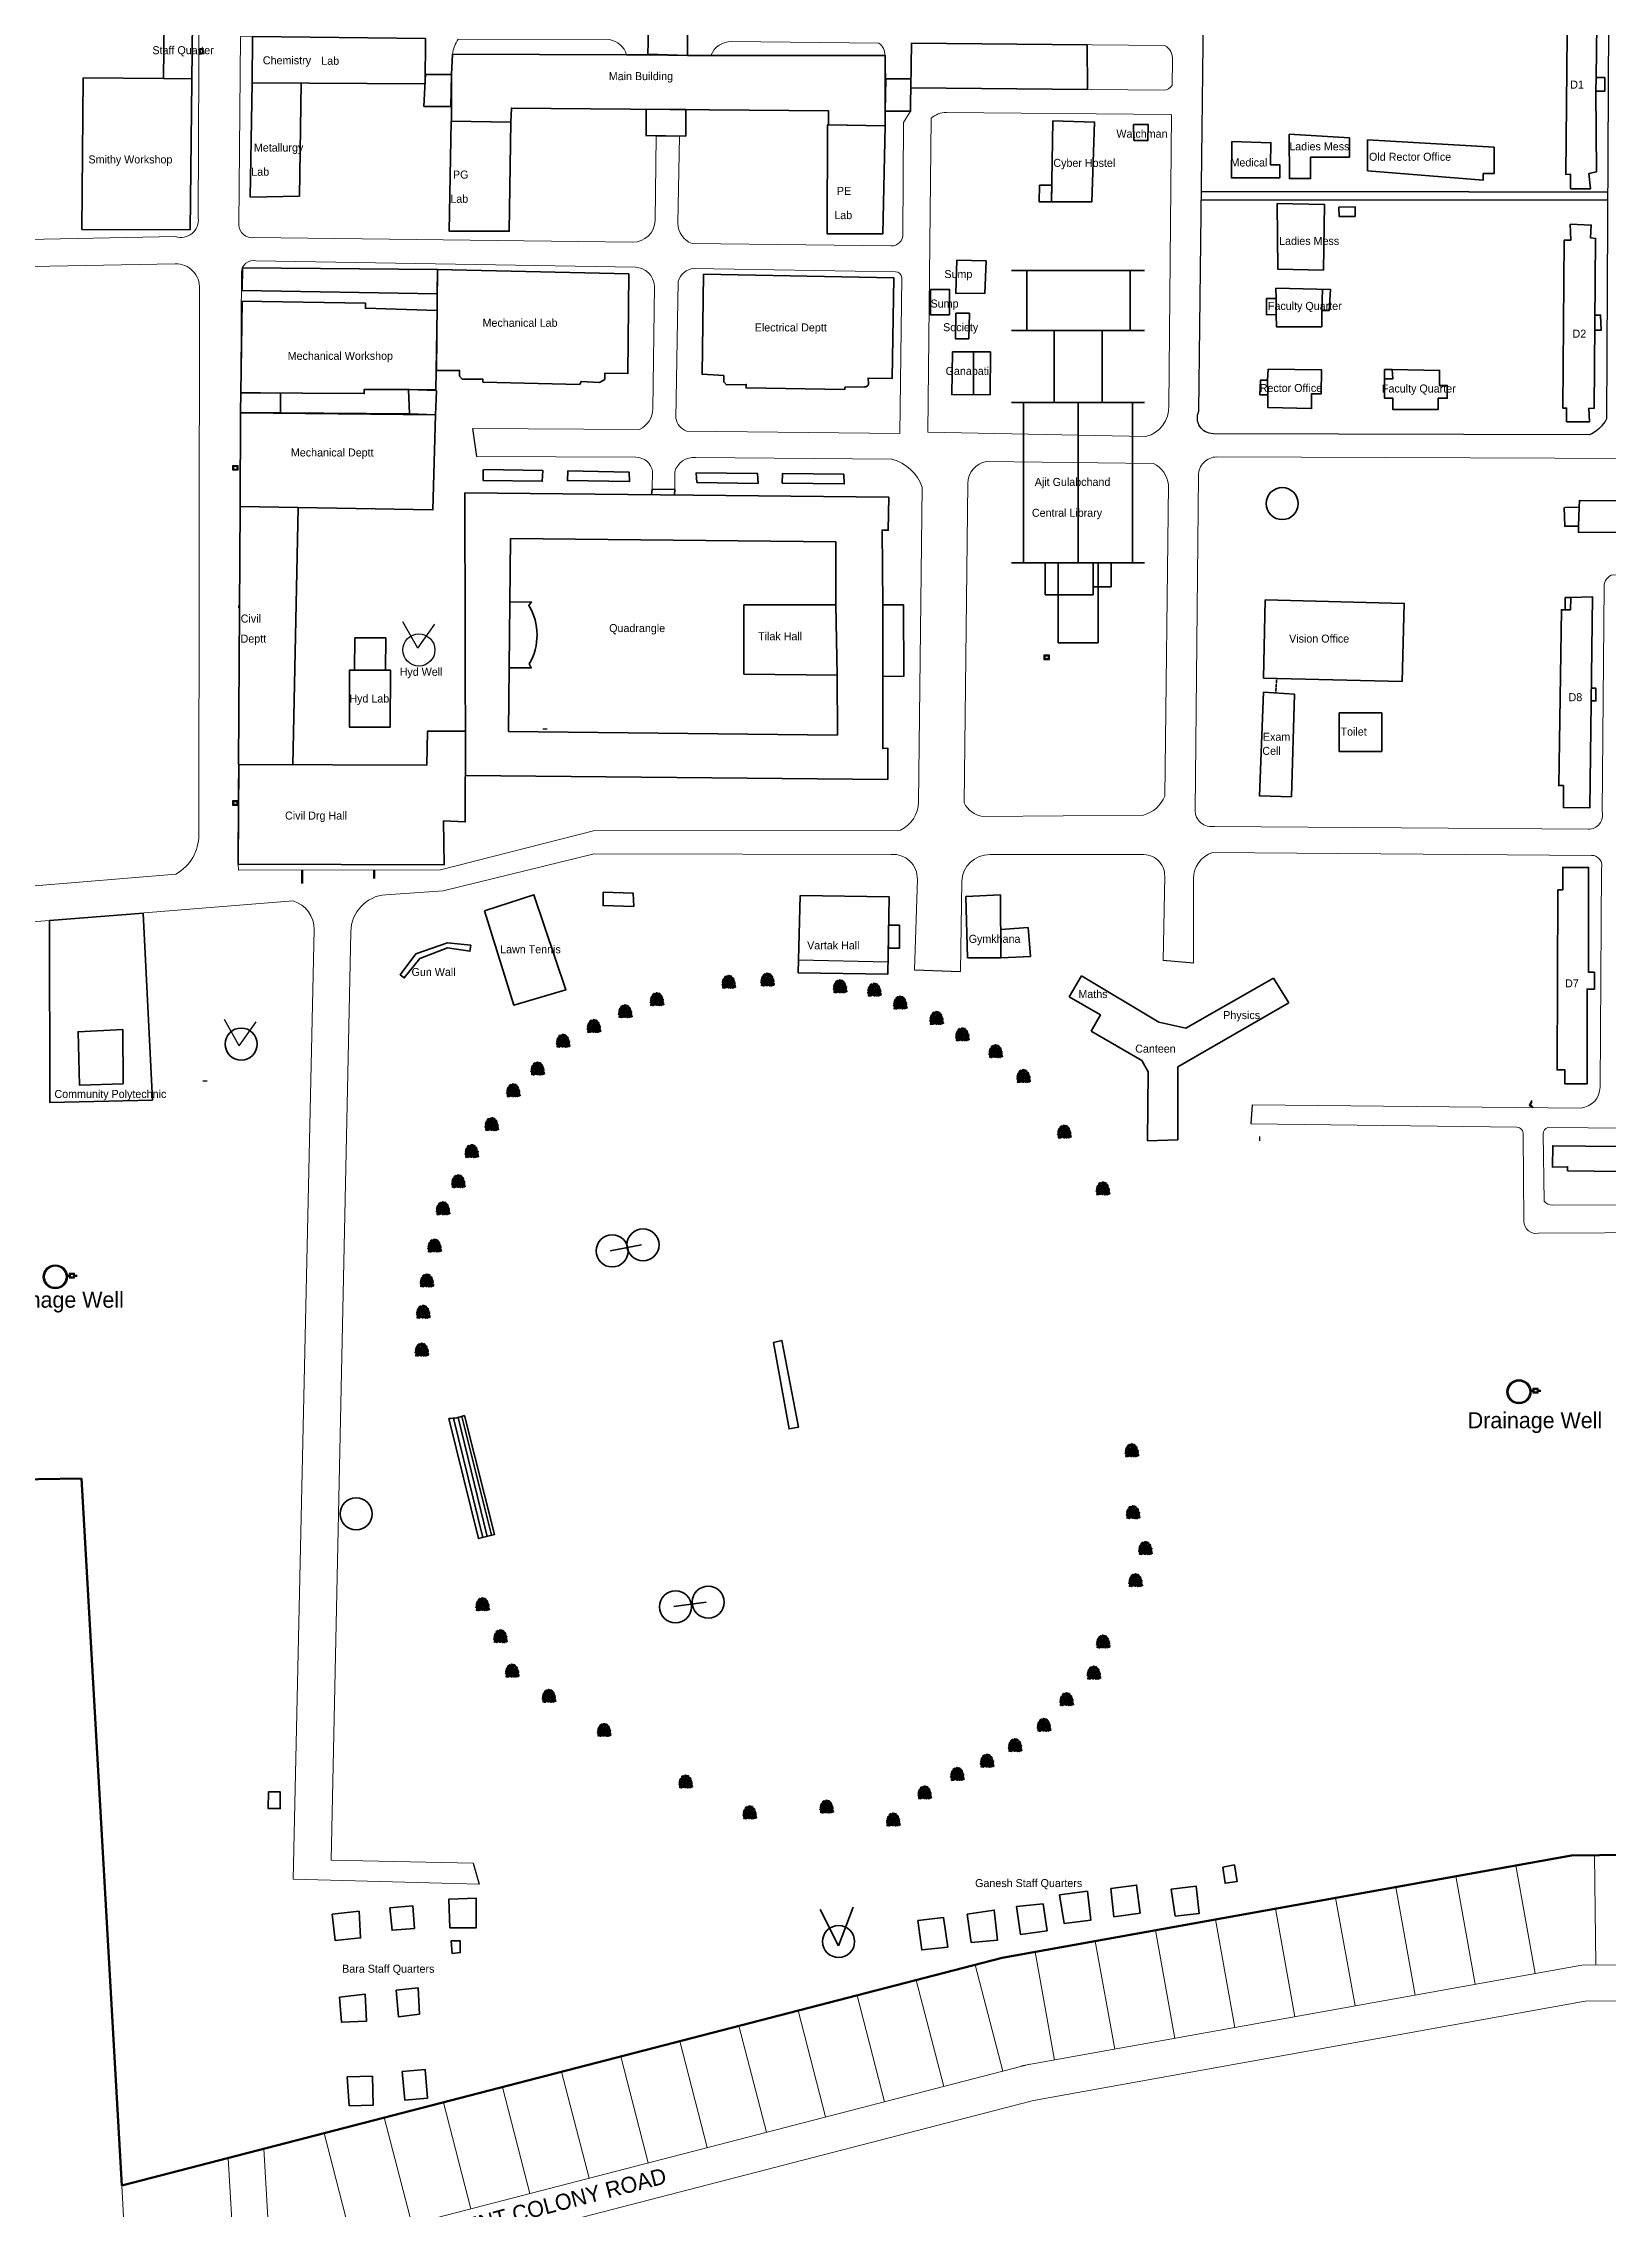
# Model space of a CAD drawing. Header units: millimetres. Extents: x -47 to 2833, y -462 to 688.
# Drawn here: x 197 to 588, y 23 to 564 of the extents above; entities that cross this region are included whole.
import ezdxf

# ---------------------------------------------------------------- set-up
doc = ezdxf.new("R2010")
doc.units = ezdxf.units.MM
doc.header["$LTSCALE"] = 0.1
doc.header["$MEASUREMENT"] = 0
doc.linetypes.add('ACAD_ISO03W100', pattern=[30, 12, -18])
doc.layers.add('BOUNDRY', color=140, linetype='Continuous', lineweight=18)
doc.layers.add('BUILT UP', color=1, linetype='Continuous', lineweight=35)
for name, color, linetype in [('H1', 254, 'Continuous'), ('TREE', 92, 'Continuous'), ('TXT', 7, 'Continuous')]:
    doc.layers.add(name, color=color, linetype=linetype)
doc.styles.get("Standard").update_dxf_attribs({"font": 'GOTHIC.TTF'})

msp = doc.modelspace()

# ---------------------------------------------------------------- texts
at = {"layer": 'H1', "color": 6}
for s, height, p in [('Hyd Well', 2, (286.02263, 406.08131)), ('Drainage Well', 4, (183.53869, 248.26151)), ('Drainage Well', 4, (552.84965, 218.15522))]:
    msp.add_text(s, height=height, dxfattribs=at).set_placement(p)
at = {"layer": 'TXT'}
for s, p in [('Staff Quarter', (224.26739, 561.3386)), ('Chemistry', (251.84896, 558.81283)), ('Lab', (266.44689, 558.69053)), ('Main Building', (338.27119, 554.85719)), ('D1', (578.46217, 552.74798)), ('Watchman', (465.08014, 540.48319)), ('Smithy Workshop', (208.29345, 534.05689)), ('Metallurgy', (249.61011, 537.02655)), ('Ladies Mess', (508.27376, 537.32263)), ('Old Rector Office', (528.19753, 534.72346)), ('Lab', (248.95515, 530.9775)), ('PG', (299.34637, 530.27485)), ('Cyber Hostel', (449.33694, 533.19351)), ('Medical', (493.57771, 533.29629)), ('Lab', (298.69141, 524.2258)), ('PE', (395.26591, 526.19235)), ('Lab', (394.61095, 520.1433)), ('Ladies Mess', (505.72171, 513.70116)), ('Sump', (422.11031, 505.42631)), ('Sump', (418.66224, 498.05976)), ('Faculty Quarter', (502.93231, 497.46971)), ('Mechanical Lab', (306.73003, 493.25676)), ('Electrical Deptt', (374.73232, 492.09192)), ('Society', (421.78937, 492.15172)), ('D2', (579.03293, 490.53887)), ('Mechanical Workshop', (258.04753, 484.99729)), ('Ganapati', (422.41542, 481.22021)), ('Rector Office', (500.87972, 476.9721)), ('Faculty Quarter', (531.41849, 476.84055)), ('Mechanical Deptt', (258.84933, 460.86489)), ('Ajit Gulabchand', (444.68759, 453.51192)), ('Central Library', (443.97367, 445.80558)), ('Civil', (246.31982, 419.38579)), ('Quadrangle', (338.3653, 417.00388)), ('Tilak Hall', (375.57417, 414.97655)), ('Vision Office', (508.2256, 414.37865)), ('Deptt', (246.28915, 414.37432)), ('Hyd Lab', (273.45876, 399.41717)), ('D8', (578.03972, 399.7514)), ('Exam', (501.67885, 389.86909)), ('Toilet', (521.06931, 391.15475)), ('Cell', (501.54085, 386.3392)), ('Civil Drg Hall', (257.39883, 370.17909)), ('Gymkhana', (428.17999, 339.39368)), ('Lawn Tennis', (311.12355, 336.78769)), ('Vartak Hall', (387.82655, 337.77631)), ('Gun Wall', (288.99998, 331.11064)), ('D7', (577.16477, 328.2781)), ('Maths', (455.59097, 325.60029)), ('Physics', (491.76763, 320.34941)), ('Canteen', (469.78013, 311.96311)), ('Community Polytechnic', (199.78741, 300.65035)), ('Ganesh Staff Quarters', (429.78684, 103.55894)), ('Bara Staff Quarters', (271.66107, 82.16322))]:
    msp.add_text(s, height=2, dxfattribs=at).set_placement(p)
msp.add_text('GOVERNMENT COLONY ROAD', height=4, rotation=14.4995137, dxfattribs=at).set_placement((276.17194, 9.79828))

# ---------------------------------------------------------------- blocks, each defined once
blk = doc.blocks.new('STREE11')
for p, q in [((-0.52, 0.29), (-0.51, 0.28)), ((-0.51, 0.29), (-0.52, 0.29)), ((-0.49, 0.31), (-0.51, 0.3)), ((-0.51, 0.3), (-0.51, 0.29)), ((-0.51, 0.27), (-0.5, 0.28)), ((-0.51, 0.28), (-0.51, 0.27)), ((-0.49, 0.46), (-0.5, 0.44)), ((-0.5, 0.44), (-0.49, 0.43)), ((-0.5, 0.28), (-0.49, 0.28)), ((-0.48, 0.47), (-0.49, 0.46)), ((-0.49, 0.43), (-0.48, 0.43)), ((-0.48, 0.31), (-0.49, 0.31)), ((-0.49, 0.28), (-0.47, 0.3)), ((-0.47, 0.56), (-0.48, 0.55)), ((-0.48, 0.55), (-0.48, 0.54)), ((-0.48, 0.54), (-0.48, 0.53)), ((-0.48, 0.53), (-0.47, 0.53)), ((-0.46, 0.47), (-0.48, 0.47)), ((-0.48, 0.47), (-0.47, 0.46)), ((-0.48, 0.43), (-0.47, 0.46)), ((-0.48, 0.43), (-0.47, 0.42)), ((-0.47, 0.31), (-0.48, 0.31)), ((-0.48, 0.3), (-0.47, 0.28)), ((-0.46, 0.56), (-0.47, 0.56)), ((-0.47, 0.53), (-0.46, 0.53)), ((-0.47, 0.46), (-0.46, 0.45)), ((-0.46, 0.44), (-0.47, 0.45)), ((-0.47, 0.42), (-0.46, 0.42)), ((-0.47, 0.31), (-0.47, 0.31)), ((-0.45, 0.31), (-0.47, 0.31)), ((-0.47, 0.31), (-0.47, 0.31)), ((-0.47, 0.3), (-0.47, 0.31)), ((-0.47, 0.28), (-0.47, 0.27)), ((-0.47, 0.27), (-0.46, 0.26)), ((-0.45, 0.13), (-0.47, 0.12)), ((-0.47, 0.12), (-0.47, 0.11)), ((-0.47, 0.11), (-0.45, 0.11)), ((-0.45, 0.1), (-0.47, 0.07)), ((-0.47, 0.07), (-0.47, 0.04)), ((-0.47, 0.04), (-0.44, 0.05)), ((-0.44, 0.64), (-0.46, 0.62)), ((-0.46, 0.62), (-0.45, 0.6)), ((-0.44, 0.57), (-0.46, 0.56)), ((-0.46, 0.53), (-0.45, 0.54)), ((-0.44, 0.47), (-0.46, 0.47)), ((-0.46, 0.45), (-0.45, 0.44)), ((-0.45, 0.42), (-0.46, 0.44)), ((-0.46, 0.42), (-0.45, 0.42)), ((-0.42, 0.32), (-0.46, 0.31)), ((-0.46, 0.26), (-0.45, 0.26)), ((-0.45, 0.2), (-0.46, 0.19)), ((-0.46, 0.19), (-0.46, 0.17)), ((-0.46, 0.17), (-0.45, 0.16)), ((-0.44, 0.67), (-0.45, 0.66)), ((-0.45, 0.66), (-0.45, 0.66)), ((-0.45, 0.66), (-0.44, 0.65)), ((-0.45, 0.6), (-0.43, 0.6)), ((-0.44, 0.57), (-0.45, 0.57)), ((-0.45, 0.54), (-0.44, 0.55)), ((-0.45, 0.44), (-0.43, 0.44)), ((-0.45, 0.39), (-0.43, 0.38)), ((-0.44, 0.39), (-0.45, 0.39)), ((-0.45, 0.3), (-0.45, 0.31)), ((-0.44, 0.3), (-0.45, 0.3)), ((-0.45, 0.26), (-0.44, 0.27)), ((-0.44, 0.22), (-0.45, 0.2)), ((-0.45, 0.16), (-0.44, 0.16)), ((-0.43, 0.13), (-0.45, 0.13)), ((-0.41, 0.12), (-0.45, 0.1)), ((-0.45, 0.11), (-0.43, 0.11)), ((-0.42, 0.67), (-0.44, 0.67)), ((-0.41, 0.66), (-0.44, 0.64)), ((-0.44, 0.65), (-0.42, 0.65)), ((-0.43, 0.57), (-0.44, 0.57)), ((-0.44, 0.55), (-0.43, 0.57)), ((-0.44, 0.55), (-0.44, 0.54)), ((-0.44, 0.54), (-0.43, 0.52)), ((-0.43, 0.46), (-0.44, 0.47)), ((-0.43, 0.4), (-0.44, 0.39)), ((-0.44, 0.36), (-0.43, 0.37)), ((-0.44, 0.35), (-0.44, 0.36)), ((-0.43, 0.35), (-0.44, 0.35)), ((-0.43, 0.28), (-0.44, 0.3)), ((-0.44, 0.27), (-0.43, 0.28)), ((-0.42, 0.23), (-0.44, 0.22)), ((-0.44, 0.16), (-0.42, 0.17)), ((-0.44, 0.05), (-0.42, 0.08)), ((-0.42, 0.7), (-0.43, 0.69)), ((-0.43, 0.69), (-0.42, 0.68)), ((-0.43, 0.6), (-0.41, 0.62)), ((-0.43, 0.57), (-0.43, 0.57)), ((-0.42, 0.57), (-0.43, 0.57)), ((-0.43, 0.52), (-0.42, 0.52)), ((-0.43, 0.45), (-0.43, 0.46)), ((-0.43, 0.44), (-0.43, 0.45)), ((-0.42, 0.4), (-0.43, 0.4)), ((-0.43, 0.37), (-0.42, 0.38)), ((-0.43, 0.38), (-0.41, 0.38)), ((-0.42, 0.35), (-0.43, 0.35)), ((-0.41, 0.13), (-0.43, 0.13)), ((-0.42, 0.71), (-0.42, 0.7)), ((-0.4, 0.71), (-0.42, 0.71)), ((-0.42, 0.68), (-0.41, 0.68)), ((-0.41, 0.66), (-0.42, 0.67)), ((-0.35, 0.54), (-0.42, 0.57)), ((-0.41, 0.56), (-0.42, 0.57)), ((-0.42, 0.52), (-0.41, 0.52)), ((-0.41, 0.4), (-0.42, 0.4)), ((-0.4, 0.36), (-0.42, 0.35)), ((-0.42, 0.35), (-0.42, 0.34)), ((-0.42, 0.34), (-0.42, 0.32)), ((-0.42, 0.32), (-0.41, 0.32)), ((-0.4, 0.23), (-0.42, 0.23)), ((-0.42, 0.17), (-0.41, 0.19)), ((-0.37, 0.15), (-0.42, 0.13)), ((-0.42, 0.08), (-0.4, 0.11)), ((-0.41, 0.68), (-0.4, 0.68)), ((-0.4, 0.65), (-0.41, 0.66)), ((-0.41, 0.62), (-0.4, 0.65)), ((-0.41, 0.63), (-0.41, 0.62)), ((-0.41, 0.62), (-0.4, 0.61)), ((-0.4, 0.55), (-0.41, 0.56)), ((-0.41, 0.52), (-0.4, 0.52)), ((-0.4, 0.39), (-0.41, 0.4)), ((-0.41, 0.38), (-0.4, 0.39)), ((-0.41, 0.32), (-0.4, 0.32)), ((-0.4, 0.23), (-0.41, 0.21)), ((-0.41, 0.21), (-0.41, 0.2)), ((-0.41, 0.2), (-0.41, 0.18)), ((-0.41, 0.18), (-0.4, 0.16)), ((-0.4, 0.12), (-0.41, 0.12)), ((-0.4, 0.11), (-0.41, 0.12)), ((-0.41, 0.08), (-0.41, 0.07)), ((-0.41, 0.07), (-0.4, 0.05)), ((-0.39, 0.72), (-0.4, 0.71)), ((-0.4, 0.68), (-0.4, 0.69)), ((-0.38, 0.65), (-0.4, 0.66)), ((-0.4, 0.66), (-0.4, 0.66)), ((-0.4, 0.61), (-0.39, 0.6)), ((-0.4, 0.54), (-0.4, 0.55)), ((-0.4, 0.52), (-0.4, 0.54)), ((-0.38, 0.48), (-0.4, 0.47)), ((-0.4, 0.47), (-0.4, 0.46)), ((-0.4, 0.46), (-0.38, 0.46)), ((-0.38, 0.45), (-0.4, 0.42)), ((-0.4, 0.42), (-0.4, 0.39)), ((-0.4, 0.39), (-0.37, 0.4)), ((-0.4, 0.39), (-0.38, 0.38)), ((-0.4, 0.39), (-0.4, 0.37)), ((-0.4, 0.37), (-0.4, 0.36)), ((-0.39, 0.35), (-0.4, 0.36)), ((-0.4, 0.32), (-0.39, 0.33)), ((-0.39, 0.24), (-0.4, 0.23)), ((-0.4, 0.16), (-0.39, 0.15)), ((-0.38, 0.1), (-0.4, 0.12)), ((-0.4, 0.05), (-0.38, 0.04)), ((-0.38, 0.72), (-0.39, 0.72)), ((-0.39, 0.7), (-0.38, 0.69)), ((-0.4, 0.69), (-0.38, 0.7)), ((-0.33, 0.66), (-0.39, 0.66)), ((-0.39, 0.6), (-0.37, 0.6)), ((-0.39, 0.34), (-0.39, 0.35)), ((-0.38, 0.35), (-0.39, 0.35)), ((-0.39, 0.33), (-0.39, 0.34)), ((-0.36, 0.31), (-0.39, 0.27)), ((-0.39, 0.27), (-0.38, 0.24)), ((-0.38, 0.24), (-0.39, 0.24)), ((-0.39, 0.15), (-0.37, 0.15)), ((-0.38, 0.72), (-0.38, 0.72)), ((-0.36, 0.72), (-0.38, 0.72)), ((-0.38, 0.72), (-0.38, 0.72)), ((-0.38, 0.7), (-0.38, 0.72)), ((-0.38, 0.69), (-0.38, 0.67)), ((-0.38, 0.67), (-0.37, 0.67)), ((-0.37, 0.64), (-0.38, 0.65)), ((-0.36, 0.48), (-0.38, 0.48)), ((-0.34, 0.47), (-0.38, 0.45)), ((-0.38, 0.46), (-0.36, 0.46)), ((-0.38, 0.38), (-0.37, 0.37)), ((-0.37, 0.36), (-0.38, 0.35)), ((-0.36, 0.35), (-0.38, 0.34)), ((-0.38, 0.34), (-0.38, 0.32)), ((-0.38, 0.32), (-0.36, 0.32)), ((-0.36, 0.23), (-0.38, 0.24)), ((-0.38, 0.24), (-0.36, 0.24)), ((-0.38, 0.24), (-0.35, 0.24)), ((-0.37, 0.09), (-0.38, 0.1)), ((-0.38, 0.04), (-0.37, 0.05)), ((-0.37, 0.67), (-0.36, 0.67)), ((-0.37, 0.62), (-0.37, 0.64)), ((-0.37, 0.6), (-0.37, 0.62)), ((-0.37, 0.4), (-0.35, 0.42)), ((-0.37, 0.37), (-0.37, 0.36)), ((-0.37, 0.15), (-0.35, 0.16)), ((-0.36, 0.07), (-0.37, 0.09)), ((-0.37, 0.05), (-0.36, 0.07)), ((-0.35, 0.71), (-0.36, 0.72)), ((-0.36, 0.67), (-0.35, 0.67)), ((-0.34, 0.47), (-0.36, 0.48)), ((-0.33, 0.35), (-0.36, 0.35)), ((-0.31, 0.34), (-0.36, 0.31)), ((-0.36, 0.32), (-0.34, 0.32)), ((-0.36, 0.24), (-0.35, 0.24)), ((-0.36, 0.21), (-0.36, 0.23)), ((-0.35, 0.19), (-0.36, 0.21)), ((-0.35, 0.08), (-0.36, 0.07)), ((-0.36, 0.07), (-0.36, 0.05)), ((-0.36, 0.05), (-0.35, 0.04)), ((-0.35, 0.7), (-0.35, 0.71)), ((-0.34, 0.69), (-0.35, 0.7)), ((-0.35, 0.67), (-0.34, 0.69)), ((-0.35, 0.67), (-0.33, 0.66)), ((-0.34, 0.67), (-0.35, 0.67)), ((-0.34, 0.54), (-0.35, 0.53)), ((-0.35, 0.53), (-0.35, 0.52)), ((-0.35, 0.52), (-0.35, 0.51)), ((-0.35, 0.51), (-0.35, 0.51)), ((-0.35, 0.51), (-0.34, 0.51)), ((-0.35, 0.42), (-0.33, 0.45)), ((-0.35, 0.24), (-0.32, 0.27)), ((-0.35, 0.24), (-0.33, 0.23)), ((-0.35, 0.16), (-0.35, 0.19)), ((-0.34, 0.18), (-0.35, 0.19)), ((-0.34, 0.09), (-0.35, 0.08)), ((-0.35, 0.04), (-0.34, 0.04)), ((-0.32, 0.84), (-0.34, 0.82)), ((-0.34, 0.82), (-0.34, 0.8)), ((-0.34, 0.8), (-0.31, 0.8)), ((-0.33, 0.68), (-0.34, 0.67)), ((-0.34, 0.64), (-0.33, 0.65)), ((-0.34, 0.63), (-0.34, 0.64)), ((-0.33, 0.62), (-0.34, 0.63)), ((-0.32, 0.55), (-0.34, 0.54)), ((-0.34, 0.51), (-0.33, 0.51)), ((-0.33, 0.47), (-0.34, 0.47)), ((-0.33, 0.45), (-0.34, 0.47)), ((-0.34, 0.43), (-0.34, 0.41)), ((-0.34, 0.41), (-0.33, 0.4)), ((-0.33, 0.18), (-0.34, 0.17)), ((-0.34, 0.17), (-0.34, 0.18)), ((-0.32, 0.11), (-0.34, 0.09)), ((-0.34, 0.04), (-0.32, 0.05)), ((-0.32, 0.87), (-0.33, 0.86)), ((-0.33, 0.86), (-0.33, 0.86)), ((-0.33, 0.86), (-0.32, 0.85)), ((-0.32, 0.74), (-0.33, 0.73)), ((-0.33, 0.73), (-0.33, 0.71)), ((-0.33, 0.71), (-0.32, 0.71)), ((-0.32, 0.68), (-0.33, 0.68)), ((-0.33, 0.66), (-0.31, 0.66)), ((-0.33, 0.65), (-0.32, 0.65)), ((-0.32, 0.62), (-0.33, 0.62)), ((-0.33, 0.51), (-0.32, 0.52)), ((-0.31, 0.45), (-0.33, 0.47)), ((-0.33, 0.4), (-0.31, 0.39)), ((-0.31, 0.34), (-0.33, 0.35)), ((-0.33, 0.23), (-0.33, 0.21)), ((-0.33, 0.21), (-0.32, 0.2)), ((-0.32, 0.2), (-0.33, 0.18)), ((-0.3, 0.87), (-0.32, 0.87)), ((-0.29, 0.86), (-0.32, 0.84)), ((-0.32, 0.85), (-0.31, 0.85)), ((-0.32, 0.74), (-0.31, 0.73)), ((-0.3, 0.74), (-0.32, 0.74)), ((-0.32, 0.71), (-0.31, 0.71)), ((-0.31, 0.67), (-0.32, 0.68)), ((-0.3, 0.63), (-0.32, 0.62)), ((-0.32, 0.62), (-0.32, 0.6)), ((-0.32, 0.62), (-0.32, 0.62)), ((-0.32, 0.6), (-0.31, 0.6)), ((-0.31, 0.55), (-0.32, 0.54)), ((-0.31, 0.55), (-0.32, 0.55)), ((-0.32, 0.54), (-0.32, 0.53)), ((-0.32, 0.53), (-0.32, 0.52)), ((-0.32, 0.52), (-0.31, 0.51)), ((-0.32, 0.27), (-0.3, 0.31)), ((-0.32, 0.2), (-0.32, 0.19)), ((-0.31, 0.2), (-0.32, 0.2)), ((-0.32, 0.19), (-0.31, 0.18)), ((-0.32, 0.15), (-0.31, 0.16)), ((-0.31, 0.15), (-0.32, 0.15)), ((-0.29, 0.11), (-0.32, 0.11)), ((-0.32, 0.05), (-0.31, 0.06)), ((-0.31, 0.8), (-0.29, 0.82)), ((-0.31, 0.71), (-0.31, 0.73)), ((-0.31, 0.73), (-0.3, 0.72)), ((-0.31, 0.71), (-0.31, 0.7)), ((-0.31, 0.7), (-0.3, 0.7)), ((-0.3, 0.66), (-0.31, 0.67)), ((-0.31, 0.66), (-0.3, 0.66)), ((-0.31, 0.6), (-0.3, 0.6)), ((-0.3, 0.56), (-0.31, 0.55)), ((-0.31, 0.51), (-0.3, 0.5)), ((-0.3, 0.44), (-0.31, 0.45)), ((-0.31, 0.39), (-0.3, 0.39)), ((-0.3, 0.31), (-0.31, 0.34)), ((-0.29, 0.33), (-0.31, 0.33)), ((-0.31, 0.29), (-0.31, 0.26)), ((-0.31, 0.26), (-0.3, 0.25)), ((-0.29, 0.2), (-0.31, 0.2)), ((-0.31, 0.17), (-0.29, 0.18)), ((-0.31, 0.18), (-0.29, 0.18)), ((-0.31, 0.16), (-0.31, 0.17)), ((-0.29, 0.15), (-0.31, 0.15)), ((-0.3, 0.1), (-0.31, 0.09)), ((-0.31, 0.09), (-0.31, 0.07)), ((-0.31, 0.07), (-0.31, 0.05)), ((-0.31, 0.05), (-0.3, 0.04)), ((-0.29, 0.86), (-0.3, 0.87)), ((-0.28, 0.74), (-0.3, 0.74)), ((-0.3, 0.72), (-0.29, 0.71)), ((-0.29, 0.7), (-0.3, 0.72)), ((-0.3, 0.72), (-0.3, 0.72)), ((-0.3, 0.7), (-0.29, 0.7)), ((-0.3, 0.66), (-0.28, 0.66)), ((-0.3, 0.66), (-0.3, 0.64)), ((-0.29, 0.63), (-0.3, 0.64)), ((-0.3, 0.64), (-0.3, 0.63)), ((-0.3, 0.6), (-0.29, 0.61)), ((-0.29, 0.55), (-0.3, 0.56)), ((-0.3, 0.56), (-0.3, 0.56)), ((-0.3, 0.56), (-0.29, 0.56)), ((-0.3, 0.5), (-0.29, 0.5)), ((-0.29, 0.49), (-0.3, 0.49)), ((-0.3, 0.49), (-0.3, 0.48)), ((-0.3, 0.48), (-0.28, 0.47)), ((-0.29, 0.41), (-0.3, 0.44)), ((-0.3, 0.39), (-0.29, 0.41)), ((-0.3, 0.25), (-0.28, 0.23)), ((-0.29, 0.12), (-0.3, 0.1)), ((-0.3, 0.04), (-0.29, 0.03)), ((-0.28, 0.85), (-0.29, 0.86)), ((-0.28, 0.86), (-0.29, 0.86)), ((-0.29, 0.82), (-0.28, 0.85)), ((-0.29, 0.83), (-0.29, 0.82)), ((-0.29, 0.82), (-0.28, 0.81)), ((-0.29, 0.71), (-0.28, 0.72)), ((-0.2, 0.65), (-0.29, 0.67)), ((-0.29, 0.62), (-0.29, 0.63)), ((-0.28, 0.63), (-0.29, 0.63)), ((-0.29, 0.61), (-0.29, 0.62)), ((-0.29, 0.56), (-0.28, 0.56)), ((-0.28, 0.53), (-0.29, 0.55)), ((-0.29, 0.5), (-0.28, 0.51)), ((-0.27, 0.5), (-0.29, 0.49)), ((-0.29, 0.45), (-0.28, 0.46)), ((-0.29, 0.44), (-0.29, 0.45)), ((-0.28, 0.43), (-0.29, 0.44)), ((-0.28, 0.31), (-0.29, 0.33)), ((-0.28, 0.2), (-0.29, 0.2)), ((-0.29, 0.18), (-0.27, 0.19)), ((-0.27, 0.16), (-0.29, 0.15)), ((-0.29, 0.15), (-0.29, 0.14)), ((-0.29, 0.14), (-0.29, 0.13)), ((-0.29, 0.13), (-0.29, 0.12)), ((-0.29, 0.12), (-0.28, 0.12)), ((-0.28, 0.12), (-0.29, 0.12)), ((-0.29, 0.03), (-0.27, 0.03)), ((-0.26, 0.9), (-0.28, 0.9)), ((-0.28, 0.9), (-0.28, 0.89)), ((-0.28, 0.89), (-0.26, 0.89)), ((-0.27, 0.88), (-0.28, 0.85)), ((-0.27, 0.85), (-0.28, 0.86)), ((-0.28, 0.85), (-0.28, 0.83)), ((-0.28, 0.83), (-0.26, 0.84)), ((-0.28, 0.81), (-0.27, 0.8)), ((-0.28, 0.73), (-0.28, 0.74)), ((-0.27, 0.72), (-0.28, 0.73)), ((-0.28, 0.72), (-0.27, 0.72)), ((-0.28, 0.66), (-0.27, 0.65)), ((-0.27, 0.63), (-0.28, 0.63)), ((-0.28, 0.56), (-0.27, 0.55)), ((-0.28, 0.52), (-0.28, 0.53)), ((-0.28, 0.52), (-0.28, 0.53)), ((-0.28, 0.51), (-0.28, 0.52)), ((-0.27, 0.51), (-0.28, 0.52)), ((-0.28, 0.47), (-0.26, 0.47)), ((-0.28, 0.46), (-0.27, 0.47)), ((-0.26, 0.43), (-0.28, 0.43)), ((-0.26, 0.29), (-0.28, 0.31)), ((-0.28, 0.23), (-0.26, 0.24)), ((-0.27, 0.19), (-0.28, 0.2)), ((-0.28, 0.12), (-0.27, 0.13)), ((-0.26, 0.11), (-0.28, 0.12)), ((-0.28, 0.12), (-0.26, 0.12)), ((-0.23, 0.9), (-0.27, 0.88)), ((-0.25, 0.83), (-0.27, 0.85)), ((-0.27, 0.8), (-0.26, 0.8)), ((-0.27, 0.65), (-0.27, 0.63)), ((-0.27, 0.55), (-0.26, 0.54)), ((-0.26, 0.52), (-0.27, 0.51)), ((-0.25, 0.49), (-0.27, 0.5)), ((-0.27, 0.43), (-0.27, 0.42)), ((-0.27, 0.42), (-0.27, 0.4)), ((-0.27, 0.4), (-0.26, 0.39)), ((-0.24, 0.2), (-0.27, 0.19)), ((-0.27, 0.19), (-0.26, 0.18)), ((-0.27, 0.19), (-0.27, 0.17)), ((-0.27, 0.17), (-0.27, 0.16)), ((-0.26, 0.15), (-0.27, 0.16)), ((-0.27, 0.14), (-0.27, 0.15)), ((-0.27, 0.13), (-0.27, 0.14)), ((-0.27, 0.03), (-0.25, 0.04)), ((-0.25, 0.9), (-0.26, 0.9)), ((-0.26, 0.89), (-0.25, 0.89)), ((-0.26, 0.84), (-0.24, 0.86)), ((-0.26, 0.8), (-0.25, 0.82)), ((-0.26, 0.54), (-0.26, 0.53)), ((-0.26, 0.53), (-0.26, 0.52)), ((-0.26, 0.47), (-0.24, 0.48)), ((-0.24, 0.44), (-0.26, 0.43)), ((-0.26, 0.39), (-0.25, 0.39)), ((-0.16, 0.2), (-0.26, 0.29)), ((-0.25, 0.26), (-0.26, 0.29)), ((-0.26, 0.24), (-0.25, 0.26)), ((-0.26, 0.18), (-0.25, 0.17)), ((-0.25, 0.15), (-0.26, 0.15)), ((-0.26, 0.12), (-0.25, 0.12)), ((-0.26, 0.08), (-0.26, 0.11)), ((-0.25, 0.07), (-0.26, 0.08)), ((-0.23, 0.9), (-0.25, 0.9)), ((-0.15, 0.78), (-0.25, 0.83)), ((-0.25, 0.82), (-0.25, 0.83)), ((-0.24, 0.74), (-0.25, 0.73)), ((-0.25, 0.73), (-0.25, 0.72)), ((-0.25, 0.72), (-0.24, 0.72)), ((-0.24, 0.48), (-0.25, 0.49)), ((-0.25, 0.39), (-0.23, 0.41)), ((-0.25, 0.17), (-0.24, 0.16)), ((-0.24, 0.16), (-0.25, 0.15)), ((-0.25, 0.12), (-0.23, 0.1)), ((-0.25, 0.04), (-0.25, 0.07)), ((-0.24, 0.06), (-0.25, 0.07)), ((-0.24, 0.86), (-0.23, 0.88)), ((-0.22, 0.74), (-0.24, 0.74)), ((-0.24, 0.74), (-0.24, 0.72)), ((-0.22, 0.74), (-0.24, 0.74)), ((-0.24, 0.72), (-0.24, 0.7)), ((-0.24, 0.7), (-0.24, 0.69)), ((-0.24, 0.69), (-0.23, 0.68)), ((-0.23, 0.64), (-0.24, 0.63)), ((-0.24, 0.63), (-0.24, 0.62)), ((-0.24, 0.62), (-0.23, 0.61)), ((-0.23, 0.52), (-0.24, 0.5)), ((-0.24, 0.5), (-0.23, 0.49)), ((-0.24, 0.48), (-0.24, 0.45)), ((-0.24, 0.48), (-0.22, 0.47)), ((-0.24, 0.45), (-0.24, 0.44)), ((-0.23, 0.43), (-0.24, 0.45)), ((-0.14, 0.2), (-0.24, 0.2)), ((-0.24, 0.05), (-0.24, 0.06)), ((-0.23, 0.05), (-0.24, 0.05)), ((-0.23, 0.88), (-0.23, 0.9)), ((-0.22, 0.89), (-0.23, 0.9)), ((-0.23, 0.87), (-0.23, 0.85)), ((-0.23, 0.85), (-0.23, 0.84)), ((-0.23, 0.84), (-0.21, 0.83)), ((-0.23, 0.68), (-0.22, 0.68)), ((-0.21, 0.65), (-0.23, 0.65)), ((-0.23, 0.65), (-0.23, 0.64)), ((-0.23, 0.61), (-0.22, 0.61)), ((-0.22, 0.53), (-0.23, 0.52)), ((-0.23, 0.49), (-0.22, 0.49)), ((-0.11, 0.41), (-0.23, 0.48)), ((-0.23, 0.42), (-0.23, 0.44)), ((-0.21, 0.43), (-0.23, 0.43)), ((-0.23, 0.41), (-0.23, 0.42)), ((-0.2, 0.13), (-0.23, 0.1)), ((-0.23, 0.1), (-0.23, 0.09)), ((-0.23, 0.1), (-0.22, 0.06)), ((-0.23, 0.09), (-0.22, 0.07)), ((-0.22, 0.07), (-0.23, 0.05)), ((-0.21, 0.94), (-0.22, 0.94)), ((-0.22, 0.94), (-0.22, 0.94)), ((-0.22, 0.94), (-0.21, 0.93)), ((-0.21, 0.88), (-0.22, 0.89)), ((-0.21, 0.73), (-0.22, 0.74)), ((-0.22, 0.74), (-0.22, 0.74)), ((-0.22, 0.68), (-0.21, 0.68)), ((-0.22, 0.61), (-0.21, 0.62)), ((-0.2, 0.53), (-0.22, 0.53)), ((-0.22, 0.53), (-0.21, 0.52)), ((-0.22, 0.49), (-0.21, 0.52)), ((-0.22, 0.5), (-0.21, 0.49)), ((-0.22, 0.47), (-0.21, 0.46)), ((-0.2, 0.18), (-0.22, 0.16)), ((-0.22, 0.16), (-0.22, 0.15)), ((-0.22, 0.15), (-0.2, 0.15)), ((-0.22, 0.06), (-0.19, 0.07)), ((-0.2, 0.95), (-0.21, 0.94)), ((-0.21, 0.93), (-0.19, 0.93)), ((-0.21, 0.91), (-0.21, 0.92)), ((-0.21, 0.92), (-0.2, 0.92)), ((-0.2, 0.9), (-0.21, 0.91)), ((-0.2, 0.87), (-0.21, 0.88)), ((-0.21, 0.83), (-0.2, 0.83)), ((-0.14, 0.76), (-0.21, 0.74)), ((-0.21, 0.71), (-0.21, 0.73)), ((-0.21, 0.73), (-0.19, 0.72)), ((-0.21, 0.68), (-0.21, 0.71)), ((-0.2, 0.69), (-0.21, 0.7)), ((-0.2, 0.66), (-0.21, 0.65)), ((-0.2, 0.64), (-0.21, 0.63)), ((-0.21, 0.63), (-0.2, 0.62)), ((-0.21, 0.62), (-0.21, 0.63)), ((-0.21, 0.52), (-0.2, 0.51)), ((-0.2, 0.5), (-0.21, 0.51)), ((-0.21, 0.49), (-0.2, 0.48)), ((-0.21, 0.46), (-0.21, 0.44)), ((-0.21, 0.44), (-0.21, 0.43)), ((-0.2, 0.36), (-0.21, 0.35)), ((-0.21, 0.35), (-0.19, 0.35)), ((-0.19, 0.94), (-0.2, 0.95)), ((-0.2, 0.92), (-0.19, 0.93)), ((-0.19, 0.9), (-0.2, 0.9)), ((-0.2, 0.85), (-0.2, 0.87)), ((-0.2, 0.83), (-0.2, 0.85)), ((-0.19, 0.69), (-0.2, 0.69)), ((-0.19, 0.66), (-0.2, 0.65)), ((-0.2, 0.65), (-0.2, 0.64)), ((-0.2, 0.62), (-0.2, 0.61)), ((-0.2, 0.61), (-0.19, 0.6)), ((-0.18, 0.53), (-0.2, 0.53)), ((-0.2, 0.51), (-0.19, 0.5)), ((-0.19, 0.49), (-0.2, 0.5)), ((-0.2, 0.48), (-0.19, 0.49)), ((-0.19, 0.37), (-0.2, 0.36)), ((-0.2, 0.33), (-0.19, 0.34)), ((-0.2, 0.32), (-0.2, 0.33)), ((-0.19, 0.31), (-0.2, 0.32)), ((-0.18, 0.18), (-0.2, 0.18)), ((-0.15, 0.16), (-0.2, 0.13)), ((-0.2, 0.15), (-0.18, 0.15)), ((-0.18, 0.93), (-0.19, 0.94)), ((-0.19, 0.93), (-0.18, 0.93)), ((-0.18, 0.91), (-0.19, 0.9)), ((-0.19, 0.9), (-0.19, 0.9)), ((-0.19, 0.9), (-0.19, 0.88)), ((-0.19, 0.88), (-0.19, 0.88)), ((-0.19, 0.88), (-0.18, 0.88)), ((-0.19, 0.72), (-0.18, 0.71)), ((-0.18, 0.69), (-0.19, 0.69)), ((-0.18, 0.66), (-0.19, 0.66)), ((-0.19, 0.66), (-0.19, 0.66)), ((-0.19, 0.66), (-0.17, 0.66)), ((-0.19, 0.6), (-0.18, 0.6)), ((-0.19, 0.5), (-0.17, 0.5)), ((-0.18, 0.37), (-0.19, 0.37)), ((-0.19, 0.35), (-0.17, 0.34)), ((-0.19, 0.34), (-0.18, 0.34)), ((-0.17, 0.31), (-0.19, 0.31)), ((-0.19, 0.07), (-0.16, 0.1)), ((-0.18, 0.93), (-0.18, 0.92)), ((-0.18, 0.93), (-0.16, 0.93)), ((-0.18, 0.92), (-0.18, 0.91)), ((-0.17, 0.91), (-0.18, 0.92)), ((-0.17, 0.91), (-0.18, 0.9)), ((-0.18, 0.9), (-0.16, 0.9)), ((-0.18, 0.88), (-0.17, 0.89)), ((-0.18, 0.71), (-0.18, 0.7)), ((-0.18, 0.7), (-0.18, 0.7)), ((-0.18, 0.7), (-0.18, 0.69)), ((-0.17, 0.64), (-0.18, 0.66)), ((-0.18, 0.6), (-0.17, 0.61)), ((-0.17, 0.52), (-0.18, 0.53)), ((-0.17, 0.36), (-0.18, 0.37)), ((-0.18, 0.31), (-0.18, 0.29)), ((-0.18, 0.31), (-0.18, 0.31)), ((-0.18, 0.29), (-0.17, 0.29)), ((-0.15, 0.17), (-0.18, 0.18)), ((-0.15, 0.91), (-0.17, 0.91)), ((-0.17, 0.91), (-0.17, 0.91)), ((-0.16, 0.9), (-0.17, 0.91)), ((-0.17, 0.9), (-0.17, 0.91)), ((-0.17, 0.89), (-0.17, 0.9)), ((-0.17, 0.88), (-0.16, 0.89)), ((-0.17, 0.87), (-0.17, 0.88)), ((-0.16, 0.87), (-0.17, 0.87)), ((-0.17, 0.66), (-0.17, 0.66)), ((-0.17, 0.66), (-0.16, 0.65)), ((-0.17, 0.63), (-0.17, 0.64)), ((-0.17, 0.61), (-0.17, 0.63)), ((-0.16, 0.62), (-0.17, 0.63)), ((-0.17, 0.51), (-0.17, 0.52)), ((-0.17, 0.5), (-0.17, 0.51)), ((-0.16, 0.35), (-0.17, 0.36)), ((-0.17, 0.34), (-0.16, 0.35)), ((-0.16, 0.32), (-0.17, 0.31)), ((-0.17, 0.29), (-0.16, 0.28)), ((-0.16, 0.93), (-0.16, 0.92)), ((-0.16, 0.92), (-0.16, 0.91)), ((-0.16, 0.91), (-0.16, 0.9)), ((-0.16, 0.9), (-0.15, 0.89)), ((-0.16, 0.89), (-0.15, 0.89)), ((-0.15, 0.87), (-0.16, 0.87)), ((-0.16, 0.65), (-0.15, 0.64)), ((-0.15, 0.62), (-0.16, 0.62)), ((-0.16, 0.62), (-0.16, 0.62)), ((-0.16, 0.35), (-0.14, 0.35)), ((-0.16, 0.35), (-0.16, 0.33)), ((-0.15, 0.32), (-0.16, 0.33)), ((-0.16, 0.33), (-0.16, 0.32)), ((-0.16, 0.28), (-0.15, 0.3)), ((-0.14, 0.25), (-0.16, 0.24)), ((-0.16, 0.24), (-0.16, 0.22)), ((-0.16, 0.22), (-0.14, 0.22)), ((-0.16, 0.1), (-0.14, 0.14)), ((-0.14, 0.91), (-0.15, 0.91)), ((-0.15, 0.89), (-0.14, 0.9)), ((-0.14, 0.88), (-0.15, 0.87)), ((-0.15, 0.87), (-0.15, 0.86)), ((-0.15, 0.86), (-0.15, 0.85)), ((-0.15, 0.78), (-0.14, 0.85)), ((-0.15, 0.85), (-0.15, 0.85)), ((-0.15, 0.85), (-0.14, 0.85)), ((-0.04, 0.58), (-0.15, 0.78)), ((-0.15, 0.64), (-0.15, 0.63)), ((-0.15, 0.63), (-0.15, 0.62)), ((-0.14, 0.56), (-0.15, 0.55)), ((-0.15, 0.55), (-0.15, 0.54)), ((-0.15, 0.54), (-0.15, 0.53)), ((-0.15, 0.53), (-0.15, 0.52)), ((-0.15, 0.52), (-0.14, 0.52)), ((-0.15, 0.31), (-0.15, 0.32)), ((-0.13, 0.32), (-0.15, 0.32)), ((-0.15, 0.3), (-0.15, 0.31)), ((-0.14, 0.22), (-0.15, 0.19)), ((-0.15, 0.19), (-0.14, 0.17)), ((-0.14, 0.14), (-0.15, 0.16)), ((-0.14, 0.16), (-0.15, 0.16)), ((-0.15, 0.11), (-0.15, 0.09)), ((-0.15, 0.09), (-0.14, 0.08)), ((-0.14, 0.9), (-0.14, 0.91)), ((-0.14, 0.9), (-0.14, 0.88)), ((-0.14, 0.9), (-0.12, 0.9)), ((-0.14, 0.88), (-0.14, 0.88)), ((-0.13, 0.87), (-0.14, 0.88)), ((-0.14, 0.85), (-0.13, 0.85)), ((-0.1, 0.58), (-0.14, 0.62)), ((-0.12, 0.56), (-0.14, 0.56)), ((-0.14, 0.52), (-0.13, 0.53)), ((-0.14, 0.35), (-0.13, 0.34)), ((-0.12, 0.25), (-0.14, 0.24)), ((-0.12, 0.25), (-0.14, 0.25)), ((-0.14, 0.24), (-0.14, 0.22)), ((-0.14, 0.17), (-0.13, 0.15)), ((-0.14, 0.08), (-0.12, 0.06)), ((-0.12, 0.87), (-0.13, 0.87)), ((-0.13, 0.86), (-0.13, 0.87)), ((-0.13, 0.85), (-0.13, 0.86)), ((-0.13, 0.53), (-0.12, 0.54)), ((-0.11, 0.52), (-0.13, 0.51)), ((-0.13, 0.51), (-0.13, 0.5)), ((-0.13, 0.5), (-0.11, 0.5)), ((-0.11, 0.49), (-0.13, 0.45)), ((-0.13, 0.45), (-0.13, 0.43)), ((-0.13, 0.43), (-0.1, 0.44)), ((-0.11, 0.41), (-0.13, 0.4)), ((-0.13, 0.4), (-0.13, 0.39)), ((-0.13, 0.39), (-0.13, 0.38)), ((-0.13, 0.39), (-0.13, 0.39)), ((-0.13, 0.38), (-0.12, 0.37)), ((-0.13, 0.34), (-0.13, 0.32)), ((-0.05, 0.3), (-0.13, 0.33)), ((-0.13, 0.32), (-0.13, 0.32)), ((-0.12, 0.14), (-0.14, 0.16)), ((-0.13, 0.15), (-0.11, 0.15)), ((-0.11, 0.92), (-0.12, 0.91)), ((-0.12, 0.91), (-0.12, 0.91)), ((-0.12, 0.91), (-0.11, 0.9)), ((-0.12, 0.9), (-0.12, 0.89)), ((-0.12, 0.89), (-0.11, 0.88)), ((-0.11, 0.88), (-0.12, 0.87)), ((-0.11, 0.57), (-0.12, 0.56)), ((-0.11, 0.56), (-0.12, 0.55)), ((-0.12, 0.55), (-0.12, 0.54)), ((-0.12, 0.54), (-0.12, 0.53)), ((-0.12, 0.53), (-0.12, 0.52)), ((-0.12, 0.52), (-0.11, 0.51)), ((-0.12, 0.37), (-0.11, 0.38)), ((-0.11, 0.25), (-0.12, 0.25)), ((-0.1, 0.12), (-0.12, 0.14)), ((-0.12, 0.06), (-0.1, 0.07)), ((-0.1, 0.93), (-0.11, 0.92)), ((-0.11, 0.9), (-0.1, 0.9)), ((-0.11, 0.57), (-0.11, 0.56)), ((-0.1, 0.57), (-0.11, 0.57)), ((-0.09, 0.52), (-0.11, 0.52)), ((-0.07, 0.51), (-0.11, 0.49)), ((-0.11, 0.51), (-0.1, 0.51)), ((-0.11, 0.5), (-0.09, 0.5)), ((-0.1, 0.41), (-0.11, 0.41)), ((-0.11, 0.38), (-0.1, 0.38)), ((-0.09, 0.22), (-0.11, 0.25)), ((-0.11, 0.15), (-0.1, 0.16)), ((-0.09, 0.94), (-0.1, 0.93)), ((-0.1, 0.9), (-0.09, 0.9)), ((-0.09, 0.56), (-0.1, 0.57)), ((-0.1, 0.57), (-0.09, 0.57)), ((-0.1, 0.51), (-0.09, 0.52)), ((-0.1, 0.44), (-0.08, 0.46)), ((-0.09, 0.41), (-0.1, 0.41)), ((-0.1, 0.38), (-0.09, 0.4)), ((-0.03, 0.24), (-0.1, 0.24)), ((-0.1, 0.16), (-0.09, 0.2)), ((-0.01, 0.06), (-0.1, 0.16)), ((-0.01, 0.06), (-0.1, 0.15)), ((-0.09, 0.09), (-0.1, 0.12)), ((-0.1, 0.07), (-0.09, 0.09)), ((-0.08, 0.94), (-0.09, 0.94)), ((-0.09, 0.9), (-0.08, 0.91)), ((-0.09, 0.57), (-0.08, 0.57)), ((-0.09, 0.55), (-0.09, 0.56)), ((-0.08, 0.54), (-0.09, 0.55)), ((-0.09, 0.52), (-0.08, 0.54)), ((-0.08, 0.53), (-0.09, 0.54)), ((-0.07, 0.51), (-0.09, 0.52)), ((-0.08, 0.41), (-0.09, 0.41)), ((-0.09, 0.41), (-0.09, 0.41)), ((-0.09, 0.4), (-0.09, 0.41)), ((-0.09, 0.4), (-0.09, 0.38)), ((-0.09, 0.38), (-0.09, 0.37)), ((-0.09, 0.37), (-0.08, 0.36)), ((-0.09, 0.2), (-0.09, 0.22)), ((-0.09, 0.22), (-0.07, 0.22)), ((-0.08, 0.17), (-0.09, 0.18)), ((-0.07, 0.95), (-0.08, 0.94)), ((-0.08, 0.94), (-0.08, 0.93)), ((-0.08, 0.93), (-0.08, 0.92)), ((-0.08, 0.92), (-0.08, 0.91)), ((-0.08, 0.91), (-0.08, 0.9)), ((-0.08, 0.9), (-0.07, 0.89)), ((-0.07, 0.83), (-0.08, 0.82)), ((-0.08, 0.82), (-0.08, 0.81)), ((-0.08, 0.81), (-0.08, 0.8)), ((-0.08, 0.8), (-0.08, 0.79)), ((-0.08, 0.79), (-0.07, 0.79)), ((-0.08, 0.57), (-0.07, 0.56)), ((-0.07, 0.53), (-0.08, 0.53)), ((-0.08, 0.46), (-0.06, 0.49)), ((-0.07, 0.41), (-0.08, 0.41)), ((-0.08, 0.36), (-0.07, 0.36)), ((-0.07, 0.19), (-0.08, 0.18)), ((-0.08, 0.18), (-0.08, 0.16)), ((-0.08, 0.16), (-0.07, 0.15)), ((-0.06, 0.95), (-0.07, 0.95)), ((-0.07, 0.89), (-0.06, 0.89)), ((-0.05, 0.83), (-0.07, 0.83)), ((-0.07, 0.79), (-0.06, 0.8)), ((-0.07, 0.63), (-0.05, 0.67)), ((-0.07, 0.56), (-0.07, 0.55)), ((-0.07, 0.55), (-0.06, 0.54)), ((-0.06, 0.54), (-0.07, 0.53)), ((-0.07, 0.53), (-0.07, 0.53)), ((-0.06, 0.5), (-0.07, 0.51)), ((-0.06, 0.49), (-0.07, 0.51)), ((-0.07, 0.47), (-0.07, 0.45)), ((-0.07, 0.45), (-0.06, 0.44)), ((-0.06, 0.4), (-0.07, 0.41)), ((-0.07, 0.36), (-0.06, 0.37)), ((-0.02, 0.22), (-0.07, 0.36)), ((-0.07, 0.22), (-0.06, 0.21)), ((-0.06, 0.2), (-0.07, 0.19)), ((-0.07, 0.15), (-0.05, 0.15)), ((-0.05, 0.98), (-0.06, 0.98)), ((-0.06, 0.98), (-0.06, 0.96)), ((-0.06, 0.96), (-0.05, 0.95)), ((-0.06, 0.94), (-0.06, 0.95)), ((-0.06, 0.95), (-0.05, 0.95)), ((-0.05, 0.93), (-0.06, 0.94)), ((-0.06, 0.89), (-0.05, 0.9)), ((-0.06, 0.8), (-0.05, 0.81)), ((-0.03, 0.49), (-0.06, 0.53)), ((-0.04, 0.49), (-0.06, 0.5)), ((-0.06, 0.44), (-0.04, 0.43)), ((-0.06, 0.4), (-0.06, 0.4)), ((-0.05, 0.38), (-0.06, 0.4)), ((-0.06, 0.37), (-0.05, 0.38)), ((-0.02, 0.22), (-0.06, 0.36)), ((-0.03, 0.22), (-0.06, 0.2)), ((-0.05, 0.99), (-0.04, 0.98)), ((-0.03, 0.99), (-0.05, 0.99)), ((-0.05, 0.95), (-0.04, 0.96)), ((-0.05, 0.95), (-0.05, 0.95)), ((-0.05, 0.95), (-0.04, 0.94)), ((-0.05, 0.92), (-0.05, 0.93)), ((-0.05, 0.9), (-0.05, 0.92)), ((-0.04, 0.91), (-0.05, 0.92)), ((-0.04, 0.84), (-0.05, 0.83)), ((-0.04, 0.83), (-0.05, 0.82)), ((-0.05, 0.82), (-0.05, 0.81)), ((-0.05, 0.81), (-0.05, 0.8)), ((-0.05, 0.8), (-0.04, 0.79)), ((-0.03, 0.72), (-0.05, 0.71)), ((-0.05, 0.71), (-0.05, 0.71)), ((-0.05, 0.71), (-0.03, 0.7)), ((-0.04, 0.69), (-0.05, 0.67)), ((-0.05, 0.67), (-0.05, 0.65)), ((-0.05, 0.65), (-0.02, 0.65)), ((-0.05, 0.15), (-0.04, 0.16)), ((-0.04, 0.98), (-0.03, 0.97)), ((-0.04, 0.96), (-0.04, 0.97)), ((-0.03, 0.96), (-0.04, 0.97)), ((-0.04, 0.96), (-0.04, 0.95)), ((-0.04, 0.95), (-0.03, 0.94)), ((-0.04, 0.94), (-0.03, 0.93)), ((-0.03, 0.91), (-0.04, 0.91)), ((-0.04, 0.91), (-0.04, 0.91)), ((-0.04, 0.84), (-0.04, 0.83)), ((-0.03, 0.84), (-0.04, 0.84)), ((-0.04, 0.79), (-0.04, 0.78)), ((-0.04, 0.78), (-0.02, 0.78)), ((0, 0.71), (-0.04, 0.69)), ((0.01, 0.23), (-0.04, 0.58)), ((-0.03, 0.47), (-0.04, 0.49)), ((-0.04, 0.43), (-0.03, 0.43)), ((-0.04, 0.16), (-0.03, 0.17)), ((-0.02, 0.98), (-0.03, 0.99)), ((-0.03, 0.97), (-0.02, 0.96)), ((-0.03, 0.95), (-0.03, 0.96)), ((-0.03, 0.94), (-0.03, 0.95)), ((-0.03, 0.93), (-0.03, 0.92)), ((-0.03, 0.92), (-0.03, 0.91)), ((-0.01, 0.9), (-0.03, 0.91)), ((-0.02, 0.84), (-0.03, 0.84)), ((-0.03, 0.84), (-0.02, 0.84)), ((-0.02, 0.72), (-0.03, 0.72)), ((-0.03, 0.7), (-0.02, 0.7)), ((-0.02, 0.45), (-0.03, 0.47)), ((0, 0.23), (-0.03, 0.45)), ((-0.03, 0.43), (-0.02, 0.45)), ((-0.01, 0.22), (-0.03, 0.22)), ((-0.02, 0.2), (-0.03, 0.19)), ((-0.03, 0.19), (-0.02, 0.16)), ((-0.01, 0.98), (-0.02, 0.98)), ((0, 0.9), (-0.02, 0.96)), ((-0.02, 0.96), (-0.01, 0.96)), ((-0.01, 0.82), (-0.02, 0.84)), ((-0.02, 0.84), (-0.01, 0.84)), ((-0.02, 0.78), (-0.01, 0.79)), ((0, 0.71), (-0.02, 0.72)), ((-0.02, 0.65), (-0.01, 0.67)), ((-0.02, 0.45), (0.02, 0.65)), ((-0.01, 0.53), (-0.02, 0.52)), ((-0.02, 0.52), (-0.02, 0.5)), ((-0.02, 0.5), (-0.01, 0.49)), ((-0.01, 0.23), (-0.02, 0.21)), ((-0.02, 0.21), (-0.02, 0.2)), ((-0.02, 0.16), (-0.02, 0.15)), ((-0.02, 0.15), (-0.01, 0.14)), ((0, 0.97), (-0.01, 0.98)), ((-0.01, 0.96), (0, 0.97)), ((-0.01, 0.84), (0, 0.83)), ((-0.01, 0.81), (-0.01, 0.82)), ((-0.01, 0.79), (-0.01, 0.81)), ((-0.01, 0.8), (-0.01, 0.81)), ((0, 0.8), (-0.01, 0.8)), ((-0.01, 0.67), (0, 0.7)), ((-0.01, 0.53), (0, 0.53)), ((-0.01, 0.49), (0, 0.48)), ((0.01, 0.37), (-0.01, 0.34)), ((-0.01, 0.34), (-0.01, 0.32)), ((-0.01, 0.32), (0.02, 0.32)), ((0, 0.23), (-0.01, 0.23)), ((-0.01, 0), (0, 0.14)), ((-0.01, 0.14), (0.01, 0.14)), ((0.06, 0.74), (0, 0.9)), ((0, 0.83), (0, 0.82)), ((0, 0.82), (0.01, 0.81)), ((0.01, 0.81), (0, 0.8)), ((0, 0.8), (0, 0.8)), ((0, 0.7), (0, 0.71)), ((0.01, 0.71), (0, 0.71)), ((0, 0.68), (0, 0.67)), ((0, 0.67), (0.01, 0.66)), ((0, 0.53), (0.01, 0.53)), ((0.01, 0.52), (0, 0.51)), ((0, 0.51), (0, 0.5)), ((0, 0.5), (0.01, 0.49)), ((0, 0.48), (0.01, 0.48)), ((0.02, 0.41), (0, 0.4)), ((0, 0.4), (0, 0.39)), ((0, 0.39), (0.01, 0.38)), ((0.02, 0.22), (0, 0.23)), ((0, 0.23), (0.02, 0.23)), ((0.02, 0.7), (0.01, 0.71)), ((0.01, 0.66), (0.02, 0.65)), ((0.02, 0.63), (0.01, 0.62)), ((0.01, 0.62), (0.01, 0.61)), ((0.01, 0.61), (0.01, 0.6)), ((0.01, 0.6), (0.02, 0.6)), ((0.02, 0.53), (0.01, 0.53)), ((0.01, 0.53), (0.01, 0.52)), ((0.01, 0.49), (0.02, 0.47)), ((0.05, 0.4), (0.01, 0.37)), ((0.01, 0.38), (0.03, 0.39)), ((0.01, 0.07), (0.13, 0.16)), ((0.01, 0.08), (0.12, 0.16)), ((0.01, 0.14), (0.03, 0.15)), ((0.01, 0), (0.01, 0.14)), ((0.03, 0.68), (0.02, 0.7)), ((0.02, 0.65), (0.03, 0.65)), ((0.02, 0.63), (0.02, 0.64)), ((0.02, 0.64), (0.03, 0.63)), ((0.03, 0.63), (0.02, 0.62)), ((0.02, 0.62), (0.02, 0.61)), ((0.02, 0.61), (0.03, 0.61)), ((0.02, 0.6), (0.03, 0.6)), ((0.04, 0.52), (0.02, 0.53)), ((0.02, 0.47), (0.03, 0.47)), ((0.03, 0.41), (0.02, 0.41)), ((0.02, 0.32), (0.04, 0.35)), ((0.02, 0.23), (0.06, 0.33)), ((0.02, 0.23), (0.06, 0.33)), ((0.02, 0.23), (0.03, 0.23)), ((0.03, 0.19), (0.02, 0.22)), ((0.04, 0.97), (0.03, 0.96)), ((0.03, 0.96), (0.03, 0.94)), ((0.03, 0.94), (0.04, 0.94)), ((0.03, 0.7), (0.1, 0.82)), ((0.03, 0.67), (0.03, 0.68)), ((0.03, 0.65), (0.03, 0.67)), ((0.03, 0.63), (0.03, 0.63)), ((0.04, 0.63), (0.03, 0.63)), ((0.03, 0.61), (0.04, 0.59)), ((0.03, 0.53), (0.04, 0.53)), ((0.03, 0.47), (0.04, 0.46)), ((0.05, 0.4), (0.03, 0.41)), ((0.03, 0.25), (0.12, 0.31)), ((0.03, 0.23), (0.05, 0.21)), ((0.03, 0.18), (0.03, 0.19)), ((0.03, 0.15), (0.03, 0.18)), ((0.04, 0.17), (0.03, 0.18)), ((0.04, 0.97), (0.05, 0.96)), ((0.06, 0.97), (0.04, 0.97)), ((0.04, 0.94), (0.05, 0.94)), ((0.05, 0.63), (0.04, 0.63)), ((0.04, 0.63), (0.05, 0.63)), ((0.04, 0.59), (0.04, 0.59)), ((0.04, 0.59), (0.06, 0.58)), ((0.04, 0.53), (0.06, 0.53)), ((0.05, 0.51), (0.04, 0.52)), ((0.04, 0.46), (0.05, 0.47)), ((0.04, 0.35), (0.06, 0.38)), ((0.05, 0.16), (0.04, 0.17)), ((0.05, 0.94), (0.05, 0.96)), ((0.05, 0.96), (0.06, 0.95)), ((0.05, 0.94), (0.05, 0.93)), ((0.05, 0.93), (0.06, 0.93)), ((0.06, 0.62), (0.05, 0.63)), ((0.05, 0.63), (0.07, 0.63)), ((0.06, 0.49), (0.05, 0.51)), ((0.05, 0.47), (0.06, 0.47)), ((0.06, 0.38), (0.05, 0.4)), ((0.05, 0.36), (0.05, 0.34)), ((0.05, 0.34), (0.06, 0.33)), ((0.05, 0.21), (0.06, 0.2)), ((0.06, 0.16), (0.05, 0.16)), ((0.08, 0.97), (0.06, 0.97)), ((0.06, 0.95), (0.07, 0.94)), ((0.06, 0.94), (0.06, 0.95)), ((0.07, 0.93), (0.06, 0.94)), ((0.06, 0.93), (0.07, 0.93)), ((0.07, 0.61), (0.06, 0.62)), ((0.06, 0.58), (0.06, 0.59)), ((0.06, 0.59), (0.07, 0.59)), ((0.06, 0.53), (0.08, 0.51)), ((0.06, 0.47), (0.06, 0.49)), ((0.07, 0.47), (0.06, 0.48)), ((0.07, 0.39), (0.06, 0.4)), ((0.06, 0.33), (0.08, 0.32)), ((0.06, 0.2), (0.06, 0.18)), ((0.06, 0.18), (0.06, 0.16)), ((0.07, 0.94), (0.08, 0.94)), ((0.08, 0.94), (0.07, 0.93)), ((0.07, 0.93), (0.07, 0.92)), ((0.07, 0.92), (0.07, 0.91)), ((0.07, 0.91), (0.07, 0.9)), ((0.07, 0.9), (0.08, 0.9)), ((0.07, 0.63), (0.08, 0.62)), ((0.07, 0.59), (0.07, 0.61)), ((0.07, 0.59), (0.07, 0.6)), ((0.08, 0.59), (0.07, 0.59)), ((0.08, 0.47), (0.07, 0.47)), ((0.08, 0.38), (0.07, 0.39)), ((0.08, 0.96), (0.08, 0.97)), ((0.09, 0.95), (0.08, 0.96)), ((0.08, 0.94), (0.09, 0.95)), ((0.1, 0.95), (0.08, 0.94)), ((0.08, 0.9), (0.09, 0.91)), ((0.08, 0.62), (0.09, 0.62)), ((0.09, 0.59), (0.08, 0.59)), ((0.08, 0.51), (0.09, 0.5)), ((0.09, 0.47), (0.08, 0.47)), ((0.08, 0.38), (0.11, 0.44)), ((0.09, 0.36), (0.08, 0.38)), ((0.08, 0.32), (0.09, 0.32)), ((0.09, 0.91), (0.1, 0.92)), ((0.1, 0.7), (0.09, 0.69)), ((0.09, 0.69), (0.09, 0.68)), ((0.09, 0.68), (0.09, 0.67)), ((0.09, 0.67), (0.09, 0.67)), ((0.09, 0.67), (0.1, 0.67)), ((0.09, 0.62), (0.1, 0.6)), ((0.1, 0.6), (0.09, 0.59)), ((0.09, 0.4), (0.31, 0.55)), ((0.09, 0.5), (0.09, 0.49)), ((0.09, 0.49), (0.09, 0.48)), ((0.09, 0.48), (0.09, 0.47)), ((0.1, 0.34), (0.09, 0.36)), ((0.09, 0.32), (0.1, 0.34)), ((0.11, 0.95), (0.1, 0.95)), ((0.11, 0.94), (0.1, 0.93)), ((0.1, 0.93), (0.1, 0.93)), ((0.1, 0.93), (0.1, 0.91)), ((0.1, 0.91), (0.11, 0.9)), ((0.1, 0.83), (0.11, 0.9)), ((0.1, 0.82), (0.18, 0.87)), ((0.11, 0.71), (0.1, 0.7)), ((0.1, 0.67), (0.11, 0.67)), ((0.1, 0.6), (0.1, 0.6)), ((0.11, 0.1), (0.1, 0.09)), ((0.1, 0.09), (0.1, 0.07)), ((0.1, 0.07), (0.1, 0.06)), ((0.1, 0.06), (0.11, 0.05)), ((0.11, 0.95), (0.11, 0.94)), ((0.12, 0.95), (0.11, 0.95)), ((0.11, 0.9), (0.11, 0.9)), ((0.11, 0.9), (0.13, 0.89)), ((0.13, 0.71), (0.11, 0.71)), ((0.11, 0.67), (0.12, 0.68)), ((0.11, 0.45), (0.13, 0.66)), ((0.11, 0.44), (0.16, 0.53)), ((0.11, 0.1), (0.12, 0.11)), ((0.11, 0.05), (0.13, 0.05)), ((0.12, 0.96), (0.13, 0.96)), ((0.13, 0.95), (0.12, 0.95)), ((0.13, 0.72), (0.12, 0.71)), ((0.12, 0.71), (0.12, 0.7)), ((0.12, 0.7), (0.12, 0.69)), ((0.12, 0.69), (0.12, 0.67)), ((0.12, 0.67), (0.12, 0.66)), ((0.12, 0.66), (0.13, 0.66)), ((0.14, 0.35), (0.12, 0.34)), ((0.12, 0.34), (0.12, 0.33)), ((0.12, 0.33), (0.12, 0.32)), ((0.12, 0.32), (0.12, 0.31)), ((0.12, 0.31), (0.13, 0.31)), ((0.12, 0.11), (0.13, 0.11)), ((0.13, 0.1), (0.12, 0.09)), ((0.12, 0.09), (0.12, 0.07)), ((0.12, 0.07), (0.13, 0.06)), ((0.13, 0.96), (0.14, 0.95)), ((0.14, 0.93), (0.13, 0.95)), ((0.13, 0.89), (0.14, 0.9)), ((0.14, 0.72), (0.13, 0.72)), ((0.13, 0.66), (0.14, 0.66)), ((0.14, 0.56), (0.13, 0.55)), ((0.13, 0.55), (0.13, 0.54)), ((0.13, 0.54), (0.14, 0.53)), ((0.13, 0.31), (0.14, 0.32)), ((0.15, 0.19), (0.13, 0.18)), ((0.13, 0.18), (0.13, 0.16)), ((0.13, 0.16), (0.14, 0.16)), ((0.13, 0.11), (0.13, 0.1)), ((0.14, 0.11), (0.13, 0.11)), ((0.13, 0.06), (0.14, 0.04)), ((0.14, 0.95), (0.15, 0.94)), ((0.14, 0.92), (0.14, 0.93)), ((0.14, 0.9), (0.14, 0.92)), ((0.14, 0.91), (0.14, 0.92)), ((0.15, 0.91), (0.14, 0.91)), ((0.15, 0.71), (0.14, 0.72)), ((0.14, 0.72), (0.15, 0.72)), ((0.14, 0.66), (0.15, 0.67)), ((0.15, 0.56), (0.14, 0.56)), ((0.14, 0.53), (0.15, 0.53)), ((0.15, 0.35), (0.14, 0.35)), ((0.14, 0.32), (0.15, 0.32)), ((0.15, 0.18), (0.14, 0.16)), ((0.14, 0.16), (0.14, 0.13)), ((0.14, 0.13), (0.15, 0.1)), ((0.16, 0.1), (0.14, 0.11)), ((0.14, 0.04), (0.15, 0.03)), ((0.15, 0.94), (0.16, 0.93)), ((0.16, 0.91), (0.15, 0.91)), ((0.15, 0.72), (0.16, 0.71)), ((0.15, 0.69), (0.15, 0.71)), ((0.16, 0.68), (0.15, 0.69)), ((0.15, 0.67), (0.16, 0.68)), ((0.16, 0.68), (0.15, 0.68)), ((0.16, 0.57), (0.15, 0.56)), ((0.15, 0.53), (0.16, 0.53)), ((0.17, 0.46), (0.15, 0.45)), ((0.15, 0.45), (0.15, 0.43)), ((0.15, 0.43), (0.16, 0.42)), ((0.16, 0.35), (0.15, 0.35)), ((0.15, 0.32), (0.16, 0.34)), ((0.17, 0.19), (0.15, 0.18)), ((0.17, 0.19), (0.15, 0.19)), ((0.15, 0.1), (0.16, 0.11)), ((0.15, 0.1), (0.16, 0.09)), ((0.15, 0.03), (0.17, 0.03)), ((0.16, 0.93), (0.16, 0.92)), ((0.16, 0.92), (0.16, 0.91)), ((0.16, 0.71), (0.17, 0.71)), ((0.17, 0.67), (0.16, 0.68)), ((0.17, 0.57), (0.16, 0.57)), ((0.16, 0.53), (0.17, 0.54)), ((0.16, 0.42), (0.17, 0.41)), ((0.17, 0.35), (0.16, 0.35)), ((0.16, 0.35), (0.16, 0.35)), ((0.16, 0.34), (0.16, 0.35)), ((0.16, 0.34), (0.16, 0.32)), ((0.16, 0.32), (0.16, 0.31)), ((0.16, 0.31), (0.17, 0.3)), ((0.17, 0.24), (0.16, 0.22)), ((0.16, 0.22), (0.17, 0.22)), ((0.16, 0.2), (0.17, 0.21)), ((0.16, 0.11), (0.19, 0.1)), ((0.18, 0.08), (0.16, 0.1)), ((0.16, 0.09), (0.17, 0.09)), ((0.18, 0.88), (0.17, 0.88)), ((0.17, 0.88), (0.17, 0.87)), ((0.17, 0.87), (0.18, 0.87)), ((0.17, 0.71), (0.17, 0.7)), ((0.17, 0.7), (0.17, 0.69)), ((0.17, 0.69), (0.17, 0.67)), ((0.17, 0.67), (0.17, 0.67)), ((0.18, 0.58), (0.17, 0.57)), ((0.17, 0.57), (0.17, 0.56)), ((0.17, 0.56), (0.17, 0.55)), ((0.17, 0.55), (0.17, 0.54)), ((0.17, 0.54), (0.17, 0.53)), ((0.17, 0.53), (0.18, 0.52)), ((0.17, 0.46), (0.18, 0.46)), ((0.17, 0.46), (0.17, 0.46)), ((0.18, 0.45), (0.17, 0.44)), ((0.17, 0.44), (0.17, 0.43)), ((0.17, 0.43), (0.18, 0.42)), ((0.17, 0.41), (0.18, 0.41)), ((0.18, 0.35), (0.17, 0.35)), ((0.17, 0.3), (0.18, 0.3)), ((0.18, 0.25), (0.17, 0.24)), ((0.17, 0.22), (0.18, 0.21)), ((0.18, 0.19), (0.17, 0.19)), ((0.17, 0.09), (0.19, 0.1)), ((0.17, 0.03), (0.18, 0.03)), ((0.19, 0.94), (0.18, 0.94)), ((0.18, 0.94), (0.18, 0.93)), ((0.18, 0.93), (0.19, 0.92)), ((0.18, 0.9), (0.19, 0.91)), ((0.19, 0.9), (0.18, 0.9)), ((0.19, 0.88), (0.18, 0.88)), ((0.18, 0.87), (0.2, 0.87)), ((0.18, 0.85), (0.18, 0.86)), ((0.18, 0.86), (0.19, 0.86)), ((0.18, 0.84), (0.18, 0.85)), ((0.18, 0.85), (0.18, 0.85)), ((0.2, 0.84), (0.18, 0.84)), ((0.19, 0.58), (0.18, 0.58)), ((0.18, 0.52), (0.19, 0.52)), ((0.19, 0.46), (0.18, 0.46)), ((0.18, 0.46), (0.18, 0.45)), ((0.18, 0.42), (0.19, 0.4)), ((0.19, 0.34), (0.18, 0.35)), ((0.18, 0.3), (0.19, 0.31)), ((0.18, 0.26), (0.19, 0.25)), ((0.18, 0.25), (0.18, 0.26)), ((0.18, 0.21), (0.19, 0.21)), ((0.2, 0.16), (0.18, 0.19)), ((0.19, 0.06), (0.18, 0.08)), ((0.18, 0.03), (0.19, 0.04)), ((0.2, 0.94), (0.19, 0.94)), ((0.19, 0.92), (0.21, 0.92)), ((0.19, 0.91), (0.19, 0.92)), ((0.19, 0.92), (0.2, 0.92)), ((0.2, 0.9), (0.19, 0.9)), ((0.2, 0.88), (0.19, 0.88)), ((0.19, 0.84), (0.19, 0.84)), ((0.19, 0.84), (0.19, 0.82)), ((0.19, 0.82), (0.2, 0.82)), ((0.19, 0.58), (0.24, 0.61)), ((0.19, 0.57), (0.19, 0.58)), ((0.19, 0.58), (0.2, 0.58)), ((0.2, 0.56), (0.19, 0.57)), ((0.19, 0.52), (0.2, 0.53)), ((0.21, 0.45), (0.19, 0.46)), ((0.19, 0.4), (0.2, 0.4)), ((0.19, 0.34), (0.24, 0.35)), ((0.19, 0.34), (0.19, 0.34)), ((0.2, 0.32), (0.19, 0.34)), ((0.19, 0.31), (0.2, 0.32)), ((0.2, 0.25), (0.19, 0.25)), ((0.19, 0.25), (0.19, 0.24)), ((0.19, 0.25), (0.19, 0.25)), ((0.19, 0.24), (0.19, 0.23)), ((0.19, 0.23), (0.19, 0.22)), ((0.19, 0.22), (0.2, 0.2)), ((0.2, 0.18), (0.19, 0.16)), ((0.19, 0.16), (0.2, 0.16)), ((0.19, 0.1), (0.2, 0.14)), ((0.19, 0.1), (0.21, 0.09)), ((0.19, 0.04), (0.19, 0.06)), ((0.2, 0.04), (0.19, 0.05)), ((0.21, 0.94), (0.2, 0.94)), ((0.22, 0.9), (0.2, 0.9)), ((0.2, 0.9), (0.2, 0.89)), ((0.2, 0.89), (0.2, 0.88)), ((0.21, 0.87), (0.2, 0.88)), ((0.2, 0.88), (0.21, 0.87)), ((0.2, 0.87), (0.21, 0.87)), ((0.21, 0.85), (0.2, 0.84)), ((0.2, 0.82), (0.21, 0.82)), ((0.21, 0.81), (0.2, 0.79)), ((0.2, 0.79), (0.21, 0.78)), ((0.2, 0.58), (0.2, 0.58)), ((0.2, 0.58), (0.21, 0.57)), ((0.2, 0.55), (0.2, 0.56)), ((0.2, 0.53), (0.2, 0.55)), ((0.21, 0.54), (0.2, 0.55)), ((0.2, 0.46), (0.21, 0.46)), ((0.2, 0.4), (0.21, 0.39)), ((0.22, 0.25), (0.2, 0.25)), ((0.2, 0.2), (0.21, 0.19)), ((0.2, 0.19), (0.2, 0.18)), ((0.2, 0.19), (0.21, 0.19)), ((0.2, 0.16), (0.2, 0.15)), ((0.2, 0.14), (0.2, 0.16)), ((0.2, 0.16), (0.22, 0.16)), ((0.2, 0.15), (0.22, 0.15)), ((0.21, 0.11), (0.2, 0.12)), ((0.21, 0.03), (0.2, 0.04)), ((0.22, 0.93), (0.21, 0.94)), ((0.21, 0.92), (0.22, 0.93)), ((0.21, 0.87), (0.22, 0.88)), ((0.21, 0.87), (0.21, 0.86)), ((0.21, 0.87), (0.22, 0.87)), ((0.21, 0.87), (0.21, 0.87)), ((0.21, 0.86), (0.21, 0.85)), ((0.22, 0.84), (0.21, 0.85)), ((0.21, 0.84), (0.21, 0.85)), ((0.21, 0.83), (0.21, 0.84)), ((0.21, 0.82), (0.21, 0.83)), ((0.21, 0.81), (0.22, 0.82)), ((0.21, 0.81), (0.21, 0.81)), ((0.21, 0.78), (0.21, 0.78)), ((0.21, 0.78), (0.23, 0.78)), ((0.21, 0.57), (0.22, 0.56)), ((0.22, 0.54), (0.21, 0.54)), ((0.21, 0.54), (0.21, 0.54)), ((0.21, 0.46), (0.23, 0.46)), ((0.22, 0.44), (0.21, 0.45)), ((0.21, 0.39), (0.22, 0.4)), ((0.21, 0.25), (0.22, 0.25)), ((0.21, 0.19), (0.21, 0.18)), ((0.22, 0.19), (0.21, 0.19)), ((0.21, 0.19), (0.21, 0.19)), ((0.21, 0.19), (0.23, 0.19)), ((0.21, 0.18), (0.21, 0.17)), ((0.21, 0.17), (0.21, 0.17)), ((0.21, 0.17), (0.21, 0.16)), ((0.21, 0.16), (0.22, 0.14)), ((0.22, 0.1), (0.21, 0.11)), ((0.21, 0.09), (0.22, 0.08)), ((0.23, 0.03), (0.21, 0.03)), ((0.22, 0.93), (0.22, 0.91)), ((0.22, 0.93), (0.23, 0.92)), ((0.22, 0.91), (0.22, 0.9)), ((0.23, 0.9), (0.22, 0.91)), ((0.22, 0.89), (0.22, 0.9)), ((0.22, 0.88), (0.22, 0.89)), ((0.22, 0.87), (0.23, 0.86)), ((0.23, 0.84), (0.22, 0.84)), ((0.22, 0.82), (0.22, 0.81)), ((0.23, 0.82), (0.22, 0.82)), ((0.22, 0.82), (0.22, 0.82)), ((0.22, 0.81), (0.22, 0.8)), ((0.22, 0.8), (0.22, 0.79)), ((0.22, 0.79), (0.22, 0.79)), ((0.22, 0.79), (0.23, 0.77)), ((0.22, 0.56), (0.22, 0.55)), ((0.22, 0.55), (0.22, 0.54)), ((0.22, 0.48), (0.32, 0.49)), ((0.23, 0.42), (0.22, 0.44)), ((0.22, 0.4), (0.23, 0.4)), ((0.22, 0.25), (0.24, 0.25)), ((0.23, 0.24), (0.22, 0.25)), ((0.24, 0.18), (0.22, 0.19)), ((0.22, 0.16), (0.23, 0.14)), ((0.22, 0.14), (0.23, 0.14)), ((0.24, 0.11), (0.22, 0.1)), ((0.22, 0.08), (0.23, 0.06)), ((0.23, 0.92), (0.24, 0.92)), ((0.24, 0.9), (0.23, 0.9)), ((0.23, 0.86), (0.23, 0.85)), ((0.23, 0.85), (0.23, 0.84)), ((0.25, 0.81), (0.23, 0.82)), ((0.23, 0.77), (0.24, 0.77)), ((0.24, 0.65), (0.23, 0.65)), ((0.23, 0.65), (0.23, 0.63)), ((0.23, 0.63), (0.24, 0.63)), ((0.23, 0.46), (0.25, 0.44)), ((0.23, 0.4), (0.23, 0.42)), ((0.24, 0.4), (0.23, 0.41)), ((0.24, 0.35), (0.23, 0.34)), ((0.23, 0.34), (0.23, 0.32)), ((0.23, 0.32), (0.23, 0.31)), ((0.23, 0.31), (0.25, 0.31)), ((0.24, 0.22), (0.23, 0.24)), ((0.23, 0.19), (0.24, 0.19)), ((0.23, 0.19), (0.24, 0.19)), ((0.23, 0.14), (0.24, 0.14)), ((0.23, 0.14), (0.24, 0.13)), ((0.23, 0.06), (0.23, 0.04)), ((0.23, 0.04), (0.23, 0.03)), ((0.24, 0.92), (0.24, 0.9)), ((0.24, 0.9), (0.24, 0.9)), ((0.24, 0.81), (0.25, 0.82)), ((0.24, 0.77), (0.25, 0.76)), ((0.25, 0.65), (0.24, 0.65)), ((0.24, 0.65), (0.24, 0.63)), ((0.25, 0.65), (0.24, 0.65)), ((0.24, 0.63), (0.24, 0.61)), ((0.24, 0.61), (0.24, 0.6)), ((0.24, 0.6), (0.25, 0.59)), ((0.25, 0.4), (0.24, 0.4)), ((0.26, 0.35), (0.24, 0.35)), ((0.24, 0.35), (0.25, 0.34)), ((0.24, 0.25), (0.26, 0.24)), ((0.24, 0.2), (0.24, 0.22)), ((0.25, 0.2), (0.24, 0.21)), ((0.24, 0.19), (0.24, 0.2)), ((0.24, 0.19), (0.25, 0.19)), ((0.25, 0.17), (0.24, 0.18)), ((0.24, 0.14), (0.25, 0.14)), ((0.24, 0.13), (0.32, 0.11)), ((0.24, 0.13), (0.24, 0.12)), ((0.24, 0.12), (0.24, 0.11)), ((0.25, 0.82), (0.26, 0.81)), ((0.26, 0.8), (0.25, 0.81)), ((0.25, 0.76), (0.26, 0.77)), ((0.26, 0.65), (0.25, 0.65)), ((0.25, 0.59), (0.26, 0.59)), ((0.25, 0.44), (0.26, 0.43)), ((0.26, 0.4), (0.25, 0.4)), ((0.25, 0.34), (0.26, 0.33)), ((0.25, 0.31), (0.25, 0.33)), ((0.25, 0.31), (0.25, 0.3)), ((0.25, 0.3), (0.26, 0.3)), ((0.26, 0.19), (0.25, 0.2)), ((0.25, 0.19), (0.27, 0.18)), ((0.25, 0.16), (0.25, 0.17)), ((0.25, 0.14), (0.25, 0.16)), ((0.26, 0.14), (0.25, 0.15)), ((0.25, 0.14), (0.25, 0.14)), ((0.26, 0.81), (0.28, 0.8)), ((0.26, 0.79), (0.26, 0.8)), ((0.26, 0.77), (0.26, 0.79)), ((0.27, 0.77), (0.26, 0.78)), ((0.26, 0.77), (0.26, 0.77)), ((0.26, 0.65), (0.3, 0.76)), ((0.27, 0.64), (0.26, 0.65)), ((0.26, 0.59), (0.27, 0.6)), ((0.26, 0.43), (0.26, 0.42)), ((0.26, 0.42), (0.26, 0.41)), ((0.26, 0.41), (0.26, 0.4)), ((0.28, 0.35), (0.26, 0.35)), ((0.27, 0.32), (0.26, 0.33)), ((0.26, 0.33), (0.27, 0.32)), ((0.26, 0.3), (0.27, 0.3)), ((0.26, 0.24), (0.27, 0.23)), ((0.27, 0.19), (0.26, 0.19)), ((0.27, 0.14), (0.26, 0.14)), ((0.27, 0.08), (0.26, 0.07)), ((0.26, 0.07), (0.26, 0.05)), ((0.26, 0.05), (0.27, 0.04)), ((0.28, 0.77), (0.27, 0.77)), ((0.27, 0.64), (0.39, 0.7)), ((0.27, 0.62), (0.27, 0.64)), ((0.27, 0.64), (0.29, 0.63)), ((0.27, 0.6), (0.27, 0.62)), ((0.28, 0.6), (0.27, 0.61)), ((0.27, 0.3), (0.27, 0.32)), ((0.27, 0.32), (0.29, 0.32)), ((0.27, 0.23), (0.27, 0.22)), ((0.27, 0.22), (0.27, 0.21)), ((0.27, 0.21), (0.27, 0.19)), ((0.27, 0.18), (0.28, 0.17)), ((0.28, 0.14), (0.27, 0.14)), ((0.28, 0.09), (0.27, 0.08)), ((0.27, 0.04), (0.28, 0.04)), ((0.28, 0.8), (0.29, 0.8)), ((0.29, 0.77), (0.28, 0.77)), ((0.29, 0.6), (0.28, 0.6)), ((0.29, 0.34), (0.28, 0.35)), ((0.3, 0.23), (0.28, 0.22)), ((0.28, 0.22), (0.28, 0.21)), ((0.28, 0.21), (0.29, 0.2)), ((0.28, 0.17), (0.28, 0.16)), ((0.28, 0.16), (0.28, 0.15)), ((0.28, 0.15), (0.28, 0.14)), ((0.3, 0.11), (0.28, 0.09)), ((0.28, 0.04), (0.3, 0.05)), ((0.3, 0.81), (0.29, 0.8)), ((0.29, 0.8), (0.29, 0.79)), ((0.29, 0.8), (0.29, 0.79)), ((0.29, 0.79), (0.29, 0.78)), ((0.29, 0.79), (0.3, 0.79)), ((0.29, 0.78), (0.29, 0.77)), ((0.29, 0.63), (0.29, 0.62)), ((0.29, 0.62), (0.3, 0.62)), ((0.3, 0.6), (0.29, 0.6)), ((0.3, 0.57), (0.29, 0.57)), ((0.29, 0.57), (0.29, 0.56)), ((0.29, 0.56), (0.31, 0.55)), ((0.29, 0.35), (0.45, 0.38)), ((0.3, 0.33), (0.29, 0.34)), ((0.29, 0.32), (0.3, 0.33)), ((0.3, 0.22), (0.29, 0.2)), ((0.29, 0.2), (0.29, 0.17)), ((0.29, 0.17), (0.3, 0.15)), ((0.32, 0.81), (0.3, 0.81)), ((0.31, 0.8), (0.3, 0.79)), ((0.3, 0.79), (0.3, 0.77)), ((0.3, 0.77), (0.3, 0.75)), ((0.3, 0.75), (0.31, 0.75)), ((0.3, 0.62), (0.3, 0.61)), ((0.3, 0.61), (0.3, 0.6)), ((0.32, 0.57), (0.3, 0.57)), ((0.3, 0.53), (0.31, 0.54)), ((0.3, 0.51), (0.3, 0.53)), ((0.31, 0.5), (0.3, 0.51)), ((0.32, 0.24), (0.3, 0.23)), ((0.32, 0.23), (0.3, 0.22)), ((0.3, 0.15), (0.31, 0.14)), ((0.32, 0.11), (0.3, 0.11)), ((0.3, 0.05), (0.31, 0.06)), ((0.32, 0.81), (0.31, 0.8)), ((0.31, 0.75), (0.32, 0.74)), ((0.31, 0.55), (0.33, 0.55)), ((0.31, 0.54), (0.32, 0.54)), ((0.33, 0.51), (0.31, 0.5)), ((0.32, 0.46), (0.31, 0.44)), ((0.31, 0.44), (0.32, 0.43)), ((0.31, 0.35), (0.37, 0.32)), ((0.32, 0.31), (0.31, 0.3)), ((0.31, 0.3), (0.31, 0.29)), ((0.31, 0.29), (0.31, 0.28)), ((0.31, 0.28), (0.32, 0.27)), ((0.31, 0.14), (0.33, 0.13)), ((0.32, 0.1), (0.31, 0.09)), ((0.31, 0.09), (0.31, 0.07)), ((0.31, 0.07), (0.31, 0.05)), ((0.31, 0.05), (0.32, 0.04)), ((0.33, 0.81), (0.32, 0.81)), ((0.32, 0.74), (0.33, 0.75)), ((0.34, 0.57), (0.32, 0.57)), ((0.33, 0.47), (0.32, 0.46)), ((0.32, 0.43), (0.33, 0.43)), ((0.32, 0.31), (0.33, 0.32)), ((0.32, 0.27), (0.34, 0.27)), ((0.33, 0.23), (0.32, 0.23)), ((0.33, 0.12), (0.32, 0.1)), ((0.32, 0.04), (0.33, 0.03)), ((0.34, 0.79), (0.33, 0.81)), ((0.33, 0.75), (0.34, 0.78)), ((0.33, 0.74), (0.33, 0.73)), ((0.35, 0.74), (0.33, 0.74)), ((0.33, 0.73), (0.33, 0.72)), ((0.33, 0.72), (0.33, 0.71)), ((0.33, 0.71), (0.34, 0.71)), ((0.33, 0.55), (0.35, 0.55)), ((0.35, 0.52), (0.33, 0.51)), ((0.33, 0.51), (0.33, 0.5)), ((0.33, 0.5), (0.33, 0.48)), ((0.33, 0.48), (0.33, 0.47)), ((0.33, 0.47), (0.34, 0.47)), ((0.35, 0.47), (0.33, 0.47)), ((0.33, 0.47), (0.34, 0.46)), ((0.33, 0.43), (0.34, 0.46)), ((0.33, 0.43), (0.34, 0.42)), ((0.33, 0.32), (0.34, 0.32)), ((0.34, 0.32), (0.33, 0.31)), ((0.33, 0.31), (0.33, 0.3)), ((0.33, 0.3), (0.33, 0.29)), ((0.33, 0.29), (0.34, 0.28)), ((0.35, 0.21), (0.33, 0.23)), ((0.33, 0.13), (0.34, 0.14)), ((0.34, 0.12), (0.33, 0.12)), ((0.33, 0.03), (0.35, 0.02)), ((0.34, 0.78), (0.34, 0.79)), ((0.34, 0.79), (0.35, 0.79)), ((0.34, 0.76), (0.34, 0.77)), ((0.35, 0.75), (0.34, 0.76)), ((0.34, 0.71), (0.35, 0.71)), ((0.35, 0.55), (0.34, 0.57)), ((0.34, 0.47), (0.36, 0.48)), ((0.34, 0.46), (0.35, 0.45)), ((0.35, 0.44), (0.34, 0.45)), ((0.34, 0.42), (0.35, 0.42)), ((0.35, 0.32), (0.34, 0.32)), ((0.34, 0.28), (0.35, 0.26)), ((0.34, 0.14), (0.35, 0.18)), ((0.35, 0.11), (0.34, 0.12)), ((0.34, 0.12), (0.36, 0.12)), ((0.35, 0.79), (0.36, 0.78)), ((0.36, 0.76), (0.35, 0.75)), ((0.36, 0.74), (0.35, 0.74)), ((0.35, 0.71), (0.36, 0.72)), ((0.35, 0.55), (0.35, 0.53)), ((0.35, 0.55), (0.37, 0.55)), ((0.35, 0.53), (0.35, 0.52)), ((0.36, 0.51), (0.35, 0.53)), ((0.37, 0.47), (0.35, 0.47)), ((0.35, 0.45), (0.36, 0.44)), ((0.36, 0.42), (0.35, 0.44)), ((0.35, 0.42), (0.36, 0.42)), ((0.36, 0.31), (0.35, 0.32)), ((0.35, 0.26), (0.36, 0.25)), ((0.35, 0.18), (0.35, 0.21)), ((0.35, 0.21), (0.37, 0.2)), ((0.36, 0.15), (0.35, 0.17)), ((0.36, 0.08), (0.35, 0.11)), ((0.35, 0.02), (0.36, 0.04)), ((0.36, 0.78), (0.36, 0.77)), ((0.36, 0.77), (0.36, 0.76)), ((0.36, 0.76), (0.36, 0.76)), ((0.37, 0.75), (0.36, 0.74)), ((0.36, 0.72), (0.37, 0.73)), ((0.38, 0.51), (0.36, 0.51)), ((0.36, 0.5), (0.36, 0.51)), ((0.36, 0.48), (0.36, 0.5)), ((0.36, 0.44), (0.38, 0.44)), ((0.36, 0.31), (0.37, 0.32)), ((0.38, 0.3), (0.36, 0.31)), ((0.36, 0.25), (0.37, 0.25)), ((0.37, 0.15), (0.36, 0.15)), ((0.36, 0.12), (0.37, 0.12)), ((0.37, 0.07), (0.36, 0.08)), ((0.36, 0.04), (0.37, 0.07)), ((0.37, 0.06), (0.36, 0.07)), ((0.38, 0.75), (0.37, 0.75)), ((0.37, 0.74), (0.37, 0.75)), ((0.37, 0.73), (0.37, 0.74)), ((0.37, 0.73), (0.37, 0.72)), ((0.37, 0.72), (0.37, 0.7)), ((0.37, 0.7), (0.38, 0.7)), ((0.37, 0.55), (0.38, 0.54)), ((0.38, 0.5), (0.37, 0.48)), ((0.37, 0.48), (0.38, 0.47)), ((0.38, 0.46), (0.37, 0.47)), ((0.37, 0.32), (0.39, 0.31)), ((0.37, 0.25), (0.38, 0.25)), ((0.39, 0.23), (0.37, 0.22)), ((0.37, 0.22), (0.37, 0.2)), ((0.37, 0.2), (0.38, 0.19)), ((0.37, 0.2), (0.37, 0.19)), ((0.37, 0.19), (0.37, 0.18)), ((0.37, 0.18), (0.39, 0.18)), ((0.39, 0.15), (0.37, 0.15)), ((0.37, 0.12), (0.38, 0.1)), ((0.38, 0.05), (0.37, 0.06)), ((0.39, 0.75), (0.38, 0.75)), ((0.38, 0.7), (0.39, 0.69)), ((0.39, 0.6), (0.38, 0.59)), ((0.38, 0.59), (0.38, 0.57)), ((0.38, 0.56), (0.4, 0.57)), ((0.38, 0.57), (0.38, 0.56)), ((0.38, 0.54), (0.38, 0.52)), ((0.38, 0.52), (0.38, 0.51)), ((0.39, 0.51), (0.38, 0.5)), ((0.38, 0.47), (0.39, 0.46)), ((0.38, 0.45), (0.38, 0.46)), ((0.38, 0.44), (0.38, 0.45)), ((0.39, 0.28), (0.38, 0.3)), ((0.38, 0.25), (0.39, 0.26)), ((0.38, 0.19), (0.39, 0.18)), ((0.38, 0.1), (0.39, 0.09)), ((0.39, 0.05), (0.38, 0.05)), ((0.4, 0.74), (0.39, 0.75)), ((0.39, 0.69), (0.4, 0.7)), ((0.41, 0.61), (0.39, 0.61)), ((0.39, 0.61), (0.4, 0.59)), ((0.39, 0.51), (0.4, 0.51)), ((0.39, 0.51), (0.39, 0.51)), ((0.39, 0.46), (0.4, 0.47)), ((0.39, 0.31), (0.4, 0.3)), ((0.39, 0.26), (0.39, 0.28)), ((0.39, 0.26), (0.39, 0.27)), ((0.41, 0.25), (0.39, 0.26)), ((0.41, 0.24), (0.39, 0.23)), ((0.39, 0.18), (0.39, 0.16)), ((0.39, 0.18), (0.4, 0.18)), ((0.4, 0.16), (0.39, 0.15)), ((0.39, 0.16), (0.39, 0.15)), ((0.39, 0.15), (0.39, 0.12)), ((0.39, 0.12), (0.39, 0.11)), ((0.39, 0.11), (0.4, 0.1)), ((0.39, 0.09), (0.4, 0.07)), ((0.4, 0.07), (0.39, 0.05)), ((0.4, 0.73), (0.4, 0.74)), ((0.41, 0.71), (0.4, 0.73)), ((0.4, 0.7), (0.41, 0.71)), ((0.4, 0.59), (0.41, 0.58)), ((0.4, 0.57), (0.4, 0.59)), ((0.4, 0.57), (0.4, 0.56)), ((0.4, 0.56), (0.41, 0.55)), ((0.41, 0.51), (0.4, 0.51)), ((0.4, 0.51), (0.4, 0.5)), ((0.4, 0.51), (0.4, 0.51)), ((0.4, 0.5), (0.4, 0.48)), ((0.4, 0.48), (0.4, 0.47)), ((0.4, 0.47), (0.41, 0.46)), ((0.4, 0.3), (0.41, 0.29)), ((0.4, 0.18), (0.42, 0.2)), ((0.4, 0.16), (0.41, 0.16)), ((0.4, 0.1), (0.42, 0.11)), ((0.43, 0.6), (0.41, 0.61)), ((0.42, 0.57), (0.41, 0.58)), ((0.41, 0.58), (0.42, 0.57)), ((0.41, 0.55), (0.42, 0.56)), ((0.43, 0.51), (0.41, 0.51)), ((0.41, 0.46), (0.42, 0.45)), ((0.41, 0.29), (0.42, 0.28)), ((0.42, 0.26), (0.41, 0.25)), ((0.43, 0.25), (0.41, 0.24)), ((0.41, 0.16), (0.42, 0.16)), ((0.42, 0.15), (0.41, 0.14)), ((0.41, 0.14), (0.41, 0.13)), ((0.41, 0.13), (0.42, 0.12)), ((0.42, 0.56), (0.42, 0.57)), ((0.42, 0.57), (0.44, 0.57)), ((0.42, 0.51), (0.43, 0.51)), ((0.42, 0.45), (0.43, 0.45)), ((0.42, 0.28), (0.42, 0.27)), ((0.42, 0.27), (0.42, 0.26)), ((0.44, 0.26), (0.42, 0.24)), ((0.42, 0.24), (0.42, 0.22)), ((0.42, 0.22), (0.42, 0.21)), ((0.42, 0.21), (0.42, 0.19)), ((0.42, 0.19), (0.42, 0.17)), ((0.42, 0.17), (0.44, 0.16)), ((0.42, 0.16), (0.42, 0.15)), ((0.43, 0.16), (0.42, 0.16)), ((0.42, 0.12), (0.43, 0.1)), ((0.44, 0.6), (0.43, 0.6)), ((0.43, 0.51), (0.45, 0.51)), ((0.44, 0.49), (0.43, 0.51)), ((0.43, 0.45), (0.44, 0.45)), ((0.45, 0.39), (0.43, 0.38)), ((0.43, 0.38), (0.43, 0.37)), ((0.43, 0.37), (0.43, 0.36)), ((0.43, 0.36), (0.43, 0.35)), ((0.43, 0.35), (0.44, 0.35)), ((0.45, 0.16), (0.43, 0.16)), ((0.43, 0.1), (0.44, 0.08)), ((0.45, 0.58), (0.44, 0.6)), ((0.44, 0.57), (0.45, 0.58)), ((0.45, 0.48), (0.44, 0.49)), ((0.44, 0.45), (0.45, 0.46)), ((0.44, 0.35), (0.45, 0.36)), ((0.45, 0.26), (0.44, 0.26)), ((0.44, 0.16), (0.46, 0.16)), ((0.44, 0.16), (0.45, 0.16)), ((0.44, 0.08), (0.46, 0.08)), ((0.45, 0.51), (0.47, 0.5)), ((0.45, 0.46), (0.45, 0.48)), ((0.46, 0.45), (0.45, 0.47)), ((0.46, 0.39), (0.45, 0.39)), ((0.45, 0.36), (0.46, 0.36)), ((0.46, 0.24), (0.45, 0.26)), ((0.45, 0.26), (0.46, 0.26)), ((0.45, 0.16), (0.47, 0.18)), ((0.47, 0.14), (0.45, 0.16)), ((0.47, 0.45), (0.46, 0.45)), ((0.47, 0.39), (0.46, 0.39)), ((0.46, 0.36), (0.47, 0.38)), ((0.46, 0.26), (0.48, 0.25)), ((0.47, 0.22), (0.46, 0.24)), ((0.46, 0.16), (0.48, 0.16)), ((0.46, 0.08), (0.48, 0.08)), ((0.47, 0.5), (0.48, 0.49)), ((0.48, 0.45), (0.47, 0.45)), ((0.48, 0.39), (0.47, 0.39)), ((0.47, 0.39), (0.47, 0.39)), ((0.47, 0.38), (0.47, 0.39)), ((0.47, 0.37), (0.47, 0.36)), ((0.47, 0.36), (0.47, 0.35)), ((0.47, 0.35), (0.48, 0.34)), ((0.47, 0.2), (0.47, 0.22)), ((0.48, 0.19), (0.47, 0.21)), ((0.47, 0.18), (0.47, 0.2)), ((0.48, 0.12), (0.47, 0.14)), ((0.48, 0.49), (0.48, 0.47)), ((0.48, 0.47), (0.48, 0.46)), ((0.48, 0.46), (0.48, 0.45)), ((0.49, 0.39), (0.48, 0.39)), ((0.48, 0.34), (0.49, 0.34)), ((0.48, 0.25), (0.49, 0.24)), ((0.49, 0.19), (0.48, 0.19)), ((0.48, 0.16), (0.5, 0.14)), ((0.48, 0.1), (0.48, 0.12)), ((0.49, 0.09), (0.48, 0.11)), ((0.48, 0.08), (0.48, 0.1)), ((0.5, 0.38), (0.49, 0.39)), ((0.49, 0.34), (0.5, 0.35)), ((0.49, 0.24), (0.5, 0.22)), ((0.5, 0.19), (0.49, 0.19)), ((0.51, 0.08), (0.49, 0.09)), ((0.5, 0.37), (0.5, 0.38)), ((0.51, 0.36), (0.5, 0.37)), ((0.5, 0.35), (0.51, 0.36)), ((0.5, 0.22), (0.5, 0.21)), ((0.5, 0.21), (0.5, 0.19)), ((0.5, 0.14), (0.52, 0.13)), ((0.52, 0.09), (0.51, 0.08)), ((0.52, 0.13), (0.52, 0.11)), ((0.52, 0.11), (0.52, 0.1)), ((0.52, 0.1), (0.52, 0.09))]:
    blk.add_line(p, q)

# ---------------------------------------------------------------- linework, layer by layer
at = {"layer": 'BOUNDRY', "color": 140, "lineweight": 60}
for p, q in [((73.43824, 203.9379), (206.52217, 205.56922)), ((206.52217, 205.56922), (216.58575, 29.00693)), ((578.76491, 111.47913), (822.3412, 114.01666)), ((436.54735, 85.89087), (578.76491, 111.47913)), ((216.58575, 29.00693), (436.54735, 85.89087))]:
    msp.add_line(p, q, dxfattribs=at)
at = {"layer": 'BOUNDRY', "color": 140}
for p, q in [((564.86909, 108.97895), (569.72639, 81.98244)), ((584.8383, 84.11091), (584.55255, 111.53942)), ((534.85109, 103.57801), (539.70839, 76.5815)), ((549.86009, 106.27848), (554.71739, 79.28197)), ((504.8331, 98.17707), (509.6904, 71.18056)), ((519.8421, 100.87754), (524.6994, 73.88103)), ((474.81511, 92.77614), (479.67241, 65.77963)), ((489.8241, 95.4766), (494.68141, 68.48009)), ((444.75475, 87.36758), (449.61205, 60.37107)), ((459.80611, 90.07567), (464.66341, 63.07916)), ((429.83393, 84.15472), (436.70162, 57.59838)), ((441.40465, 58.89436), (581.35458, 84.07462)), ((581.35458, 84.07462), (816.40112, 86.52329)), ((400.30536, 76.51839), (407.17306, 49.96204)), ((415.06964, 80.33656), (421.93734, 53.78021)), ((582.20427, 75.08298), (816.40112, 77.5228)), ((385.54107, 72.70022), (392.40877, 46.14387)), ((444.34435, 50.27877), (582.20427, 75.08298)), ((356.01251, 65.06388), (362.88021, 38.50753)), ((370.77679, 68.88205), (377.64449, 42.3257)), ((341.24822, 61.24571), (348.11592, 34.68936)), ((257.21504, 11.18162), (443.41504, 59.33452)), ((326.48394, 57.42754), (333.35164, 30.87119)), ((256.58307, 1.7221), (444.34435, 50.27877)), ((296.95537, 49.7912), (303.82307, 23.23485)), ((311.71966, 53.60937), (318.58735, 27.05302)), ((282.19109, 45.97303), (289.05879, 19.41668)), ((252.08534, 38.18743), (253.46879, 13.91535)), ((267.13822, 42.08023), (274.00591, 15.52388)), ((243.20168, 35.89003), (246.79842, -27.21361)), ((216.58575, 29.00693), (219.79017, -27.21361))]:
    msp.add_line(p, q, dxfattribs=at)
for points in [[(109.20383, 649.94412), (121.79783, 518.64465, 0.399486526), (127.46493, 513.72369), (230.02312, 515.82555, 0.55977147), (235.70934, 520.47033), (235.93082, 577.70733), (237.67875, 637.44008)], [(246.23963, 565.79854), (245.88853, 518.75472, 0.46260957), (249.63516, 515.52343), (344.21681, 514.36955, 0.411674874), (349.82416, 519.79445), (350.06983, 540.86246), (355.89401, 540.86246), (355.55691, 519.10308, 0.322158788), (359.05865, 514.06961), (408.83317, 513.44854, 0.42808405), (411.73022, 516.41055), (411.8903, 544.24878), (413.64345, 547.07285), (413.75646, 555.19769), (407.43984, 555.19769), (407.30293, 561.02879, 0.227626954), (405.72398, 564.12869), (368.92231, 564.49125, 0.30938706), (363.78533, 561.04996), (357.94786, 561.04996), (357.94786, 567.58258), (348.20235, 567.80246), (347.98554, 561.20905), (342.67845, 561.17624, 0.29579383), (338.42915, 564.97037), (300.66339, 565.08344, 0.126898083), (299.23511, 561.31709), (298.97515, 556.26576), (292.4435, 556.26576), (292.4435, 565.26147), (246.23963, 565.79854)], [(413.90951, 564.05968), (477.11584, 563.54398, -0.292453441), (479.1244, 559.90364), (478.97471, 553.5465, -0.23474561), (477.01395, 552.33182), (413.71783, 552.96084), (413.90951, 564.05968)], [(478.70794, 546.28016), (422.6103, 546.81808, 0.194479038), (418.835, 545.33388), (417.96843, 466.90325), (472.47203, 465.84736, 0.361365037), (478.16876, 473.52503), (478.8664, 546.27864)], [(131.47791, 507.14833), (229.97557, 508.98447, -0.433770865), (236.03979, 502.7416), (235.85862, 366.33516, -0.269932949), (230.13966, 356.54367), (133.44371, 348.54064, -0.368289508), (127.7488, 352.63363), (125.11495, 501.59775, -0.465393063), (131.47791, 507.14833, -0.34863552)], [(245.75117, 357.54883), (245.60601, 360.53335), (246.50161, 506.86063, -0.482503343), (250.11289, 509.69574), (344.84943, 508.10803, -0.394368254), (349.67858, 503.44368), (349.26963, 472.79646, -0.283324404), (345.95389, 467.57208), (304.25215, 467.82693)], [(411.45974, 505.50591), (411.01046, 466.59782), (357.64733, 467.20654, -0.254319821), (355.04179, 470.37017), (355.63782, 504.58212, -0.314169517), (359.53937, 507.84519), (409.93124, 507.01936, -0.4017694), (411.45974, 505.50591, 1.75640383)], [(305.2293, 460.86995), (345.06724, 460.66476, -0.363929018), (349.18089, 457.17725), (349.11856, 452.69331), (354.73046, 452.6153), (354.73046, 456.99042, -0.36647082), (360.02676, 460.58287), (409.01988, 460.18237, -0.244630992), (416.56946, 453.20256), (415.63287, 374.51244, -0.28781555), (411.16265, 367.57474), (334.81753, 367.46324), (296.26788, 357.62915), (245.75117, 357.54883)], [(629.08963, 460.24233), (629.07983, 433.82079, -0.273652547), (627.23873, 431.17064), (589.20546, 431.34127, 0.346323358), (586.90953, 428.4737), (586.43892, 372.10556, -0.487289042), (582.98839, 367.76551), (489.57737, 368.49128, -0.474719834), (484.72216, 372.53771), (485.59401, 456.11393, -0.420366794), (490.15806, 460.7413), (701.35734, 459.98278), (702.27658, 459.35189), (716.08478, 459.35189)], [(432.60251, 459.60333), (474.34471, 459.10082, -0.256694373), (478.08593, 453.79652), (477.18366, 376.04112, -0.234386005), (471.83457, 371.30545), (431.70131, 370.98577, -0.252917663), (427.04581, 374.35718), (427.95501, 454.11423, -0.360029507), (432.60251, 459.60333, -13.799474143)], [(414.67375, 332.66045), (415.3597, 355.27837, 0.448460554), (408.84314, 361.4469), (334.65489, 361.6416), (296.87816, 352.38886), (282.55864, 351.40722, 0.391015577), (273.82328, 342.15879), (268.88395, 110.24977), (304.41991, 109.49291)], [(476.75731, 334.95917), (477.15219, 356.01956, 0.445248346), (471.37386, 361.42158), (433.46715, 361.45222, 0.401694052), (426.45035, 354.74125), (426.16526, 332.2251)], [(484.36636, 334.34803), (484.36636, 355.42589, -0.323188828), (489.08776, 361.96734), (583.81048, 361.24272, -0.499104473), (586.2604, 357.9335), (585.89287, 303.32275, -0.388228032), (581.08742, 298.13711), (499.02302, 298.97478)], [(305.91376, 104.25244), (259.46294, 105.49871), (264.64461, 342.71338, 0.340100565), (259.40326, 349.84468), (134.30785, 339.78171, 0.313175319), (128.1158, 334.69955), (131.02034, 204.69095)], [(498.69912, 294.16421), (565.1245, 293.32861, -0.451443996), (566.6782, 291.52139), (566.87544, 269.85842, 0.4735317), (570.55945, 266.89637), (686.33617, 267.48657, -0.483519521), (689.23793, 263.86235), (690.25374, 145.16801)], [(697.14059, 144.85829), (695.45759, 270.64842, 0.415105759), (691.58457, 274.4077), (573.99702, 273.90857, -0.226740983), (571.97033, 274.8669), (571.72702, 291.68349, -0.320546088), (572.84824, 293.3017), (693.66014, 292.265)]]:
    msp.add_lwpolyline(points, format="xyb", dxfattribs=at)
at = {"layer": 'BUILT UP', "color": 1}
for p, q in [((472.11134, 507.32627), (438.91134, 507.32627)), ((442.73193, 492.32627), (442.73193, 507.32627)), ((468.51134, 507.32627), (468.51134, 492.32627)), ((472.11134, 492.32627), (438.91134, 492.32627)), ((449.51134, 492.32627), (449.51134, 474.32627)), ((461.51134, 492.32627), (461.51134, 474.32627)), ((502.86811, 479.89581), (502.9252, 476.28396)), ((472.11134, 474.32627), (438.91134, 474.32627)), ((441.91134, 474.32627), (441.91134, 434.32627)), ((455.51134, 474.32627), (455.51134, 434.32627)), ((469.11134, 474.32627), (469.11134, 434.32627)), ((313.23497, 392.21235), (313.69079, 440.34003)), ((313.75502, 440.33943), (395.00044, 439.56996)), ((395.00044, 439.56996), (395.00044, 423.79586)), ((472.11134, 434.32627), (438.91134, 434.32627)), ((447.26134, 434.32627), (447.26134, 426.32627)), ((450.51134, 434.32627), (450.51134, 414.32627)), ((459.26134, 434.32627), (459.26134, 426.32627)), ((460.51134, 414.32627), (460.51134, 434.32627)), ((463.76134, 434.32627), (463.76134, 428.32627)), ((463.76134, 428.32627), (459.26134, 428.32627)), ((372.02583, 423.79586), (372.01625, 406.51033)), ((395.00044, 423.79586), (372.02583, 423.79586)), ((406.71994, 423.78547), (406.74045, 405.9892)), ((459.26134, 426.32627), (447.26134, 426.32627)), ((450.51134, 414.32627), (460.51134, 414.32627)), ((372.01625, 406.51033), (395.32499, 406.25014)), ((395.32499, 406.25014), (395.40361, 391.24138)), ((395.40361, 391.24138), (313.23497, 392.21235)), ((427.48942, 350.98215), (436.12655, 351.36857)), ((427.90068, 335.61006), (427.48942, 350.98215)), ((436.12655, 351.36857), (436.20957, 335.61006)), ((436.17198, 342.74517), (443.07642, 343.22602)), ((443.07642, 343.22602), (443.58181, 335.96919)), ((436.20957, 335.61006), (427.90068, 335.61006)), ((443.58181, 335.96919), (436.20957, 335.61006)), ((453.27699, 325.90903), (456.38028, 331.14154)), ((456.38028, 331.14154), (475.6591, 319.58741)), ((482.39, 318.05017), (504.31352, 330.54019)), ((504.31352, 330.54019), (508.15681, 324.40573)), ((461.13439, 321.37628), (453.27699, 325.90903)), ((458.78239, 317.33364), (461.13439, 321.37628)), ((475.6591, 319.58741), (482.39, 318.05017)), ((508.15681, 324.40573), (480.3986, 308.41162)), ((471.44194, 309.96836), (458.78239, 317.33364)), ((473.04884, 307.17153), (471.44194, 309.96836)), ((480.3986, 308.41162), (480.39693, 290.16705)), ((472.84036, 289.9605), (473.04884, 307.17153)), ((480.39693, 290.16705), (472.84036, 289.9605)), ((338.61454, 262.44691), (346.44597, 263.94813)), ((299.46138, 220.66905), (306.83774, 190.88515)), ((300.62401, 220.85925), (307.8756, 191.1489)), ((301.53727, 221.1054), (308.94234, 191.41999)), ((354.51243, 173.6618), (362.6017, 174.71824)), ((391.11661, 97.94558), (395.69799, 88.89896)), ((395.69799, 88.89896), (399.31297, 98.55345))]:
    msp.add_line(p, q, dxfattribs=at)
for points in [[(578.86719, 578.24328), (583.74011, 578.29586), (583.74011, 575.39566), (585.15419, 575.39566), (584.97059, 555.52225), (587.08142, 555.50275), (587.08142, 552.06624), (584.85334, 552.06624), (585.01059, 531.93739), (583.10635, 531.52376), (583.52031, 527.7184), (578.55273, 527.7184), (578.55273, 531.35831), (577.34201, 531.32821), (577.79339, 575.25601), (578.86719, 575.24498), (578.86719, 578.24328)], [(418.62088, 502.58982), (423.40138, 502.58982), (423.40138, 496.25303), (418.62088, 496.25303)], [(520.7107, 396.82355), (531.37586, 396.82355), (531.37586, 387.21757), (520.7107, 387.21757)], [(408.17022, 343.78136), (410.89837, 343.78136), (410.89837, 338.07343), (408.17022, 338.07343)]]:
    msp.add_lwpolyline(points, close=True, dxfattribs=at)
for points in [[(206.6243, 517.53904), (206.98393, 555.43667), (227.02096, 555.24653), (227.15786, 569.67263), (234.26211, 569.59387), (233.67102, 517.47902), (206.6243, 517.53904)], [(292.20696, 553.90619), (249.16101, 554.22506), (249.29513, 565.76302), (292.4435, 565.26147), (292.35938, 553.90506)], [(347.98554, 561.20905), (348.20235, 567.80246), (357.94786, 567.58258), (357.94786, 561.04996), (347.99108, 561.37735)], [(457.81393, 563.70146), (457.82271, 552.52254), (413.72535, 552.96076), (413.90951, 564.05968), (457.81393, 563.70146)], [(299.23511, 561.31709), (342.67845, 561.17624), (347.98554, 561.20905), (357.94786, 561.04996), (407.30293, 561.02879), (407.28352, 543.44901), (393.12355, 543.70076), (393.12355, 547.22527), (313.93218, 547.87387), (313.76955, 544.32824), (298.95086, 544.58885), (298.97515, 556.26576), (299.23511, 561.31709)], [(227.02096, 555.24653), (234.09847, 555.16626)], [(249.16101, 554.22506), (248.68537, 525.65321), (261.00347, 525.90318), (261.42635, 554.1342), (249.16101, 554.22506)], [(292.02429, 548.30916), (292.4435, 556.26576), (298.97515, 556.26576), (298.81706, 548.26777), (292.02429, 548.30916)], [(407.43984, 555.19769), (413.75646, 555.19769), (413.64345, 547.07285), (407.28752, 547.07285), (407.43984, 555.19769)], [(584.85334, 552.06624), (584.97059, 555.52225)], [(347.45186, 541.02993), (357.49034, 540.89708), (357.54455, 547.51667), (347.58367, 547.59825), (347.58367, 541.02818)], [(313.76955, 544.32824), (313.39388, 517.12485), (298.42634, 517.10442), (298.90971, 544.58957), (313.76955, 544.32824)], [(393.12355, 543.70076), (407.28352, 543.44901), (406.70551, 516.44987), (392.83492, 516.44987), (392.91644, 543.70076), (407.28352, 543.44901)], [(449.16956, 544.69397), (459.62424, 544.37829), (458.97917, 524.50135), (448.85613, 524.50135), (449.16956, 544.69397)], [(469.34053, 543.78121), (473.01683, 543.74475), (472.9747, 539.7521), (469.43671, 539.78944), (469.34053, 543.78121)], [(508.25149, 541.3509), (523.30399, 540.43382), (523.30399, 535.60384), (513.57493, 535.60384), (513.57493, 530.28475), (508.31267, 530.28475), (508.25149, 541.3509)], [(493.92938, 539.50299), (503.69299, 539.22584), (503.53726, 533.73958), (505.88311, 533.73958), (505.88311, 530.43882), (493.85147, 530.43882), (493.92938, 539.50299)], [(527.85138, 539.93049), (559.4157, 538.10307), (559.4157, 531.5199), (556.7127, 531.5199), (556.7127, 529.91631), (527.83544, 532.22318), (527.85138, 539.93049)], [(448.85613, 524.50135), (445.78167, 524.50786), (445.88812, 528.60786), (448.92009, 528.62231), (448.85613, 524.50135), (445.78167, 524.50786)], [(505.25392, 524.08306), (517.07753, 523.7762), (516.78529, 507.41006), (505.41446, 507.6131), (505.25392, 524.08306)], [(520.66101, 523.14689), (524.73101, 523.19803), (524.72442, 520.83684), (520.70303, 520.83684), (520.66101, 523.14689)], [(578.46701, 518.85283), (583.71789, 518.67794), (583.55685, 515.43983), (584.79858, 515.34905), (584.40086, 472.87949), (583.12552, 472.91884), (583.30321, 469.52436), (577.53364, 469.52436), (577.53364, 472.97073), (576.63475, 472.97073), (576.95558, 514.89854), (578.59354, 514.92937), (578.46701, 518.85283)], [(425.1847, 509.92995), (432.53016, 509.75993), (432.19033, 501.60572), (424.9373, 501.63289), (425.1847, 509.92995)], [(295.45501, 507.59931), (246.73236, 507.98307), (246.71578, 502.32036), (295.39641, 501.52384), (295.4958, 507.59835)], [(343.29979, 506.4672), (343.05991, 481.58521), (337.28032, 481.64093), (337.31477, 480.09424), (335.96571, 479.35149), (331.36791, 479.59907), (331.00999, 478.85632), (306.81122, 479.43429), (306.81122, 480.16783), (301.67217, 480.16783), (300.98697, 480.95029), (300.98697, 482.36848), (295.21166, 482.36848), (295.45501, 507.59931), (343.29979, 506.4672)], [(246.45775, 499.69505), (277.48546, 499.18233), (277.48546, 497.89002), (295.35588, 497.32169), (295.03335, 477.30956), (288.51481, 477.59744), (277.17039, 477.59744), (277.17039, 476.58987), (246.31749, 476.77871), (246.69611, 499.69111)], [(504.93059, 502.88738), (518.56966, 502.53992), (518.22192, 497.28951), (516.36732, 497.28951), (516.36732, 493.27449), (505.0465, 493.27449), (505.00786, 496.28576), (502.5737, 496.24715), (502.5737, 500.30078), (504.96922, 500.30078), (504.93059, 502.88738)], [(504.96922, 500.30078), (505.00786, 496.28576)], [(516.36732, 497.28951), (516.60182, 502.59005)], [(425.00812, 496.65112), (428.35237, 496.65112), (428.19462, 490.28332), (424.91346, 490.28332), (425.00812, 496.65112)], [(584.61917, 496.19117), (586.05629, 496.19117), (586.21792, 492.43565), (584.58414, 492.45095)], [(424.1422, 487.02693), (433.6327, 486.98241), (433.58257, 476.29726), (423.96314, 476.34238), (424.1422, 487.02693)], [(429.39973, 487.00226), (429.3496, 476.31711)], [(502.99009, 482.63808), (516.29278, 482.54082), (516.24893, 476.54268), (513.85936, 476.54268), (513.85936, 472.84754), (502.9252, 473.07447), (502.9252, 476.28396), (500.94602, 476.28396), (501.0758, 479.91488), (502.86811, 479.89581), (502.99009, 482.63808)], [(533.97805, 482.60054), (545.8371, 482.34843), (545.75802, 478.62875), (547.72951, 478.62875), (547.72951, 475.4153), (545.45862, 475.4153), (545.45862, 472.57903), (534.16729, 472.57903), (534.16729, 475.4153), (532.08565, 475.4153), (532.08565, 480.26849), (534.16729, 480.26849), (533.97805, 482.60054)], [(532.08565, 480.26849), (532.08565, 482.55398), (533.97805, 482.60054)], [(256.29599, 476.71763), (246.31921, 476.8825), (246.28707, 471.80854), (256.22474, 471.7456), (256.25517, 476.71788)], [(295.03669, 477.51673), (288.26368, 477.59744), (288.4637, 471.5217), (294.96402, 471.2719), (295.23028, 477.30087)], [(294.96402, 471.2719), (294.29519, 447.53456), (246.14366, 448.37674), (246.29206, 471.80851), (294.96402, 471.2719)], [(288.4637, 471.5217), (256.22474, 471.7456)], [(307.02442, 457.6116), (321.7967, 457.35807), (321.65782, 454.66092), (306.86618, 454.8685), (306.91329, 457.6135)], [(328.01332, 457.27001), (343.35485, 456.95876), (343.45869, 454.65034), (327.93545, 454.8319), (328.01332, 457.27001)], [(360.22543, 454.35895), (360.10451, 456.81569), (375.42137, 456.61432), (375.5826, 454.15757), (360.22543, 454.35895)], [(396.96126, 456.44923), (397.07511, 454.00347), (381.59321, 454.2126), (381.62735, 456.5783), (396.96126, 456.44923)], [(302.32104, 451.8273), (408.2269, 450.66931), (408.09475, 442.44388), (406.54521, 442.46877), (406.71994, 423.78547), (411.89458, 423.78547), (411.97023, 405.92305), (406.74045, 405.9892), (406.69457, 387.89543), (407.97863, 388.0159), (407.97873, 380.19733), (302.43884, 381.20354), (302.32104, 451.8273)], [(348.93954, 451.31757), (349.11856, 452.69331), (354.73046, 452.6153), (354.71155, 451.25445)], [(577.07442, 448.09172), (580.6567, 448.21305), (580.78132, 449.89496), (603.26243, 449.75029), (603.26243, 450.71273), (606.75414, 450.71273), (606.75414, 449.75029), (624.57546, 449.68097), (624.57546, 448.33736), (627.52637, 448.33736), (627.52637, 443.52273), (623.86575, 443.52273), (623.86575, 441.88054), (580.5111, 441.9595), (580.51379, 443.43574), (577.08218, 443.43574), (576.92465, 448.08665)], [(260.6436, 448.12313), (259.31288, 383.86832), (245.74934, 383.95133), (246.14366, 448.37674), (260.6436, 448.12313)], [(580.6567, 448.21305), (580.51379, 443.43574)], [(395.00044, 423.79586), (395.32499, 406.25014)], [(501.79098, 405.50837), (536.45119, 404.6635), (537.01171, 424.17331), (502.28601, 425.02388), (501.81029, 405.5079)], [(578.63621, 425.63184), (584.03341, 425.77191), (583.31557, 373.09969), (576.74763, 373.1892), (576.74763, 378.68572), (575.5952, 378.68572), (576.26401, 422.604), (578.50735, 422.604), (578.63621, 425.63184)], [(578.63621, 425.63184), (577.229, 425.63184), (577.229, 422.604)], [(274.81467, 415.55546), (282.56165, 415.55546), (282.51128, 407.49904), (274.75394, 407.54463), (274.81467, 415.55546)], [(273.40042, 407.46348), (283.7743, 407.46348), (283.61724, 393.29075), (273.45876, 393.29075), (273.45876, 407.46348), (283.7743, 407.46348)], [(501.82602, 401.98652), (509.56422, 401.47951), (508.80309, 375.87563), (500.81446, 376.11311), (501.82602, 401.98652)], [(583.72253, 402.96062), (584.88698, 402.96062), (584.88698, 399.81468), (583.67988, 399.83113)], [(245.74934, 383.95133), (292.80899, 383.78125), (292.96348, 392.24655), (302.47565, 392.24655), (302.40015, 369.59509), (296.99578, 369.84508), (297.18429, 358.89372), (245.67859, 359.04109), (245.83105, 383.95083)], [(575.40009, 352.62718), (576.59891, 352.62718), (576.59891, 358.24782), (583.05411, 358.24782), (583.05411, 332.06724), (584.49176, 332.06724), (584.49176, 327.83783), (582.65581, 327.83783), (582.65581, 304.15661), (577.11192, 304.15661), (577.11192, 307.63448), (575.1817, 307.63448), (575.40009, 352.62718)], [(336.90697, 352.09073), (344.37044, 351.77474), (344.51762, 348.49286), (336.83468, 348.71157), (336.90697, 352.09073)], [(198.54557, 344.94914), (198.65632, 299.50172), (224.27832, 300.13857), (221.93675, 346.83079), (198.54557, 344.94914)], [(307.23956, 347.35639), (319.54907, 351.40226), (327.54554, 327.68815), (314.51457, 323.856), (307.23956, 347.35639)], [(386.06534, 351.23585), (408.27746, 350.90126), (407.98677, 331.60301), (385.61716, 331.93997), (386.06534, 351.23585)], [(303.81249, 338.7776), (303.5972, 337.30758), (297.95838, 338.13343), (291.0379, 335.51486), (287.16246, 330.63867), (286.16246, 331.43344), (290.06904, 336.62635), (297.99933, 339.38713), (303.81249, 338.7776)], [(216.95168, 304.20722), (216.86499, 317.72003), (205.68177, 317.20031), (206.02407, 303.88491), (216.95168, 304.20722)], [(629.17399, 288.33036), (629.17399, 279.42231), (624.55387, 279.3909), (624.55387, 281.8934), (577.786, 282.45828), (577.79823, 283.47105), (574.02992, 283.36377), (574.0809, 288.71828), (598.70657, 288.477), (598.65083, 289.4524), (602.44125, 289.31317), (602.44125, 288.44988), (629.17399, 288.44988)], [(379.38252, 239.53917), (381.49847, 240.08469), (385.68371, 218.45981), (383.29333, 217.99718), (379.38252, 239.53917)], [(253.24449, 127.33427), (256.19337, 127.34588), (256.20979, 123.17604), (253.13647, 123.22269), (253.24449, 127.33427)], [(491.64317, 108.57225), (494.54624, 109.09015), (495.27858, 104.98508), (492.24291, 104.50321), (491.64317, 108.57225)], [(463.65157, 103.23676), (470.14242, 104.04016), (471.00518, 97.07295), (464.47687, 96.14503), (463.65157, 103.23676)], [(478.79377, 103.03229), (484.98561, 103.79333), (485.7905, 96.99893), (479.771, 96.30832), (478.79377, 103.03229)], [(269.19548, 96.83216), (275.87062, 97.53178), (276.24406, 90.8621), (269.89567, 90.25577), (269.19548, 96.83216)], [(283.60321, 98.40235), (289.27698, 98.84699), (289.7177, 93.22329), (284.15233, 92.78715), (283.60321, 98.40235)], [(305.19253, 100.77624), (298.27318, 100.51236), (298.54489, 93.38787), (305.13971, 93.38787), (305.13971, 100.77423)], [(427.79397, 96.76922), (434.58378, 97.79882), (435.40323, 90.32259), (428.81452, 89.75457), (427.79397, 96.76922)], [(446.79626, 99.41328), (447.78039, 92.64027), (441.15943, 91.67824), (440.13885, 98.70209), (446.79626, 99.41328)], [(450.8485, 101.59657), (457.83744, 102.52615), (458.73186, 95.33616), (452.02601, 94.50196), (450.8485, 101.59657)], [(415.48743, 95.19453), (421.9135, 95.92131), (422.9441, 88.59298), (416.4574, 87.8662), (415.48743, 95.19453)], [(298.85565, 90.09758), (301.12156, 90.13951), (301.17592, 87.20174), (299.14937, 86.95305), (298.85565, 90.09758)], [(270.96887, 76.02433), (277.40811, 76.79641), (277.75154, 70.10509), (271.46974, 69.78268), (270.96887, 76.02433)], [(285.13125, 77.79495), (290.63287, 78.42923), (290.97144, 71.83269), (285.72373, 71.15612), (285.13125, 77.79495)], [(272.89241, 56.15141), (279.2165, 56.32694), (279.4165, 49.12131), (273.41941, 48.95487), (272.89241, 56.15141)], [(286.65637, 57.5178), (292.37097, 58.00375), (292.97961, 50.84638), (287.31866, 50.36499), (286.65637, 57.5178)]]:
    msp.add_lwpolyline(points, dxfattribs=at)
for points in [[(361.90195, 506.41375), (409.48527, 505.47679), (409.101, 480.37396), (403.06291, 480.46639), (403.13633, 479.16597, -0.509139949), (402.04513, 478.27391), (397.34972, 478.17479), (397.11825, 477.58009), (372.58994, 477.99612), (372.6044, 478.84817), (367.69983, 478.72183), (367.00529, 479.50833), (367.00529, 481.08132), (361.56473, 481.40764), (361.90195, 506.41375)], [(313.54057, 424.47921), (318.9565, 424.56183), (318.32342, 423.63406, -0.274944896), (318.39505, 409.05733), (318.88141, 408.04625), (313.38493, 408.04625)], [(298.34911, 220.61001, 0.093762009), (302.18718, 221.33613), (309.73827, 191.62225), (305.75972, 190.6112), (298.34911, 220.61001)]]:
    msp.add_lwpolyline(points, format="xyb", dxfattribs=at)
at = {"layer": 'BUILT UP', "color": 1, "linetype": 'ACAD_ISO03W100', "ltscale": 0.05}
msp.add_lwpolyline([(505.11717, 405.42729), (504.87863, 401.78652)], dxfattribs=at)
at = {"layer": 'BUILT UP', "color": 1}
for centre in [(506.51096, 449.0931), (246.44761, 314.11145), (339.12906, 262.44691), (346.81866, 263.96345), (275.17401, 196.78474), (363.11623, 174.71824), (354.92376, 173.53988), (395.6783, 89.95055)]:
    msp.add_circle(centre, 4, dxfattribs=at)
at = {"layer": 'H1'}
for p, q in [((236.84468, 562.87963), (235.81265, 562.63776)), ((235.81265, 562.63776), (236.12298, 561.31363)), ((236.67323, 562.60322), (236.08906, 562.46631)), ((236.08906, 562.46631), (236.29443, 561.59005)), ((236.8786, 561.72696), (236.67323, 562.60322)), ((237.15501, 561.55551), (236.84468, 562.87963)), ((236.12298, 561.31363), (237.15501, 561.55551)), ((236.29443, 561.59005), (236.8786, 561.72696)), ((304.25215, 467.82693), (305.2293, 460.86995)), ((245.64344, 458.56542), (244.28344, 458.56542)), ((244.28344, 458.56542), (244.28344, 457.50542)), ((244.28344, 457.50542), (245.64344, 457.50542)), ((245.41344, 458.33542), (244.51344, 458.33542)), ((244.51344, 458.33542), (244.51344, 457.73542)), ((244.51344, 457.73542), (245.41344, 457.73542)), ((245.41344, 457.73542), (245.41344, 458.33542)), ((245.64344, 457.50542), (245.64344, 458.56542)), ((245.8585, 423.06892), (245.8585, 423.66892)), ((448.34801, 411.23374), (446.98801, 411.23374)), ((446.98801, 411.23374), (446.98801, 410.17374)), ((448.34801, 410.17374), (448.34801, 411.23374)), ((446.98801, 410.17374), (448.34801, 410.17374)), ((448.11801, 411.00374), (447.21801, 411.00374)), ((447.21801, 411.00374), (447.21801, 410.40374)), ((447.21801, 410.40374), (448.11801, 410.40374)), ((448.11801, 410.40374), (448.11801, 411.00374)), ((321.82317, 392.84579), (322.88317, 392.84579)), ((245.65656, 374.86787), (244.29656, 374.86787)), ((244.29656, 374.86787), (244.29656, 373.80787)), ((244.29656, 373.80787), (245.65656, 373.80787)), ((245.42656, 374.63787), (244.52656, 374.63787)), ((244.52656, 374.63787), (244.52656, 374.03787)), ((244.52656, 374.03787), (245.42656, 374.03787)), ((245.42656, 374.03787), (245.42656, 374.63787)), ((245.65656, 373.80787), (245.65656, 374.86787)), ((261.48551, 357.57385), (261.48551, 354.24907)), ((261.78551, 357.57432), (261.78551, 354.24907)), ((279.46005, 357.60242), (279.46005, 355.49847)), ((279.76005, 357.6029), (279.76005, 355.49847)), ((408.0313, 334.55903), (385.69005, 335.07795)), ((414.67375, 332.66045), (426.16526, 332.2251)), ((484.36636, 334.34803), (476.75731, 334.95917)), ((237.95023, 304.84986), (236.89023, 304.84986)), ((499.02302, 298.97478), (498.69912, 294.16421)), ((568.77747, 300.01391), (568.18577, 298.78937)), ((568.18577, 298.78937), (569.14019, 298.32819)), ((568.8845, 299.70675), (568.49293, 298.8964)), ((568.49293, 298.8964), (569.03317, 298.63535)), ((500.94251, 289.93066), (500.94251, 290.99066)), ((304.41991, 109.49291), (305.91376, 104.25244))]:
    msp.add_line(p, q, dxfattribs=at)
at = {"layer": 'H1', "color": 9}
for p, q in [((486.27143, 524.94156), (552.0363, 524.94156)), ((486.29558, 527.01237), (553.1129, 527.01237)), ((552.0363, 524.94156), (587.80049, 524.94156)), ((553.1129, 526.95403), (587.81697, 526.95403))]:
    msp.add_line(p, q, dxfattribs=at)
at = {"layer": 'H1', "color": 6}
for p, q in [((290.56405, 412.97537), (286.85692, 419.53381)), ((290.56405, 412.97537), (294.78158, 418.9739)), ((202.9921, 256.40883), (203.46645, 256.40883)), ((202.9921, 256.10883), (203.46645, 256.10883)), ((204.82645, 256.8012), (203.46645, 256.8012)), ((203.46645, 256.8012), (203.46645, 255.7412)), ((203.46645, 255.7412), (204.82645, 255.7412)), ((204.59645, 256.5712), (203.69645, 256.5712)), ((203.69645, 256.5712), (203.69645, 255.9712)), ((203.69645, 255.9712), (204.59645, 255.9712)), ((204.59645, 255.9712), (204.59645, 256.5712)), ((204.81642, 256.40154), (205.44189, 256.40154)), ((204.81642, 256.10154), (205.44189, 256.10154)), ((204.82645, 255.7412), (204.82645, 256.8012)), ((568.64407, 227.70103), (569.11841, 227.70103)), ((568.64407, 227.40103), (569.11841, 227.40103)), ((570.47841, 228.09339), (569.11841, 228.09339)), ((569.11841, 228.09339), (569.11841, 227.03339)), ((570.24841, 227.86339), (569.34841, 227.86339)), ((569.34841, 227.86339), (569.34841, 227.26339)), ((569.34841, 227.26339), (570.24841, 227.26339)), ((570.24841, 227.26339), (570.24841, 227.86339)), ((570.46838, 227.69374), (571.09386, 227.69374)), ((570.46838, 227.39374), (571.09386, 227.39374)), ((570.47841, 227.03339), (570.47841, 228.09339)), ((569.11841, 227.03339), (570.47841, 227.03339))]:
    msp.add_line(p, q, dxfattribs=at)
at = {"layer": 'H1', "color": 9}
msp.add_lwpolyline([(504.40741, 602.63763), (585.20169, 589.72252, -0.294928286), (588.12411, 585.67546), (587.50936, 470.30548, -0.184357832), (583.16495, 466.23257), (489.25856, 466.55044, -0.543366722), (485.65575, 472.1474), (486.89048, 578.02472), (490.3628, 593.97613, -0.321575117), (504.40741, 602.63763, -0.694313066)], format="xyb", dxfattribs=at)
at = {"layer": 'H1', "color": 6}
for centre, radius in [((290.83893, 412.53573), 4), ((200.00082, 255.98337), 3), ((200.00082, 255.98337), 2.7), ((565.65279, 227.27557), 3), ((565.65279, 227.27557), 2.7)]:
    msp.add_circle(centre, radius, dxfattribs=at)
at = {"layer": 'TREE', "color": 1}
for q in [(242.24546, 320.20859), (250.17012, 319.64869)]:
    msp.add_line((245.95259, 313.65016), q, dxfattribs=at)

# ---------------------------------------------------------------- block references
at = {"layer": 'TREE', "color": 1, "xscale": 3.300018489490202, "yscale": 3.300018489490202, "zscale": 3.300018489490202}
for p in [(368.20356, 327.98654), (377.90052, 328.54814), (396.02963, 326.86334), (350.28244, 323.64046), (404.60231, 326.02094), (411.06696, 322.79174), (334.54082, 316.94837), (342.35581, 320.62902), (420.14142, 318.95529), (326.83747, 313.26772), (426.59209, 314.86556), (434.90353, 310.65189), (320.47194, 306.32328), (314.40098, 300.88997), (441.8504, 304.45532), (309.0042, 292.45954), (452.05817, 290.56529), (304.02062, 285.71412), (300.66885, 278.17982), (461.6942, 276.38775), (296.83756, 271.41775), (294.73082, 262.09947), (292.8032, 253.38291), (291.89012, 245.57855), (291.55138, 236.11849), (468.91955, 210.97629), (469.22885, 195.52622), (472.32186, 186.56518), (469.84746, 178.53114), (306.72111, 172.52491), (311.18136, 164.54598), (461.76269, 163.20689), (314.11458, 155.93139), (459.42661, 155.42748), (323.30442, 149.64073), (452.61304, 148.81498), (337.08917, 141.13985), (446.96751, 142.39697), (432.75635, 133.45064), (439.76459, 137.34035), (357.45849, 128.25189), (425.32331, 130.13799), (392.67393, 121.98354), (417.16096, 125.52429), (373.46061, 120.54748), (409.32081, 118.76467)]:
    msp.add_blockref('STREE11', p, dxfattribs=at)

msp.set_redraw_order([(e.dxf.handle, doc.entitydb.next_handle()) for e in msp.query("TEXT MTEXT ATTDEF DIMENSION ARC_DIMENSION")])  # texts and dimensions are drawn at this point

doc.saveas('drawing.dxf')
